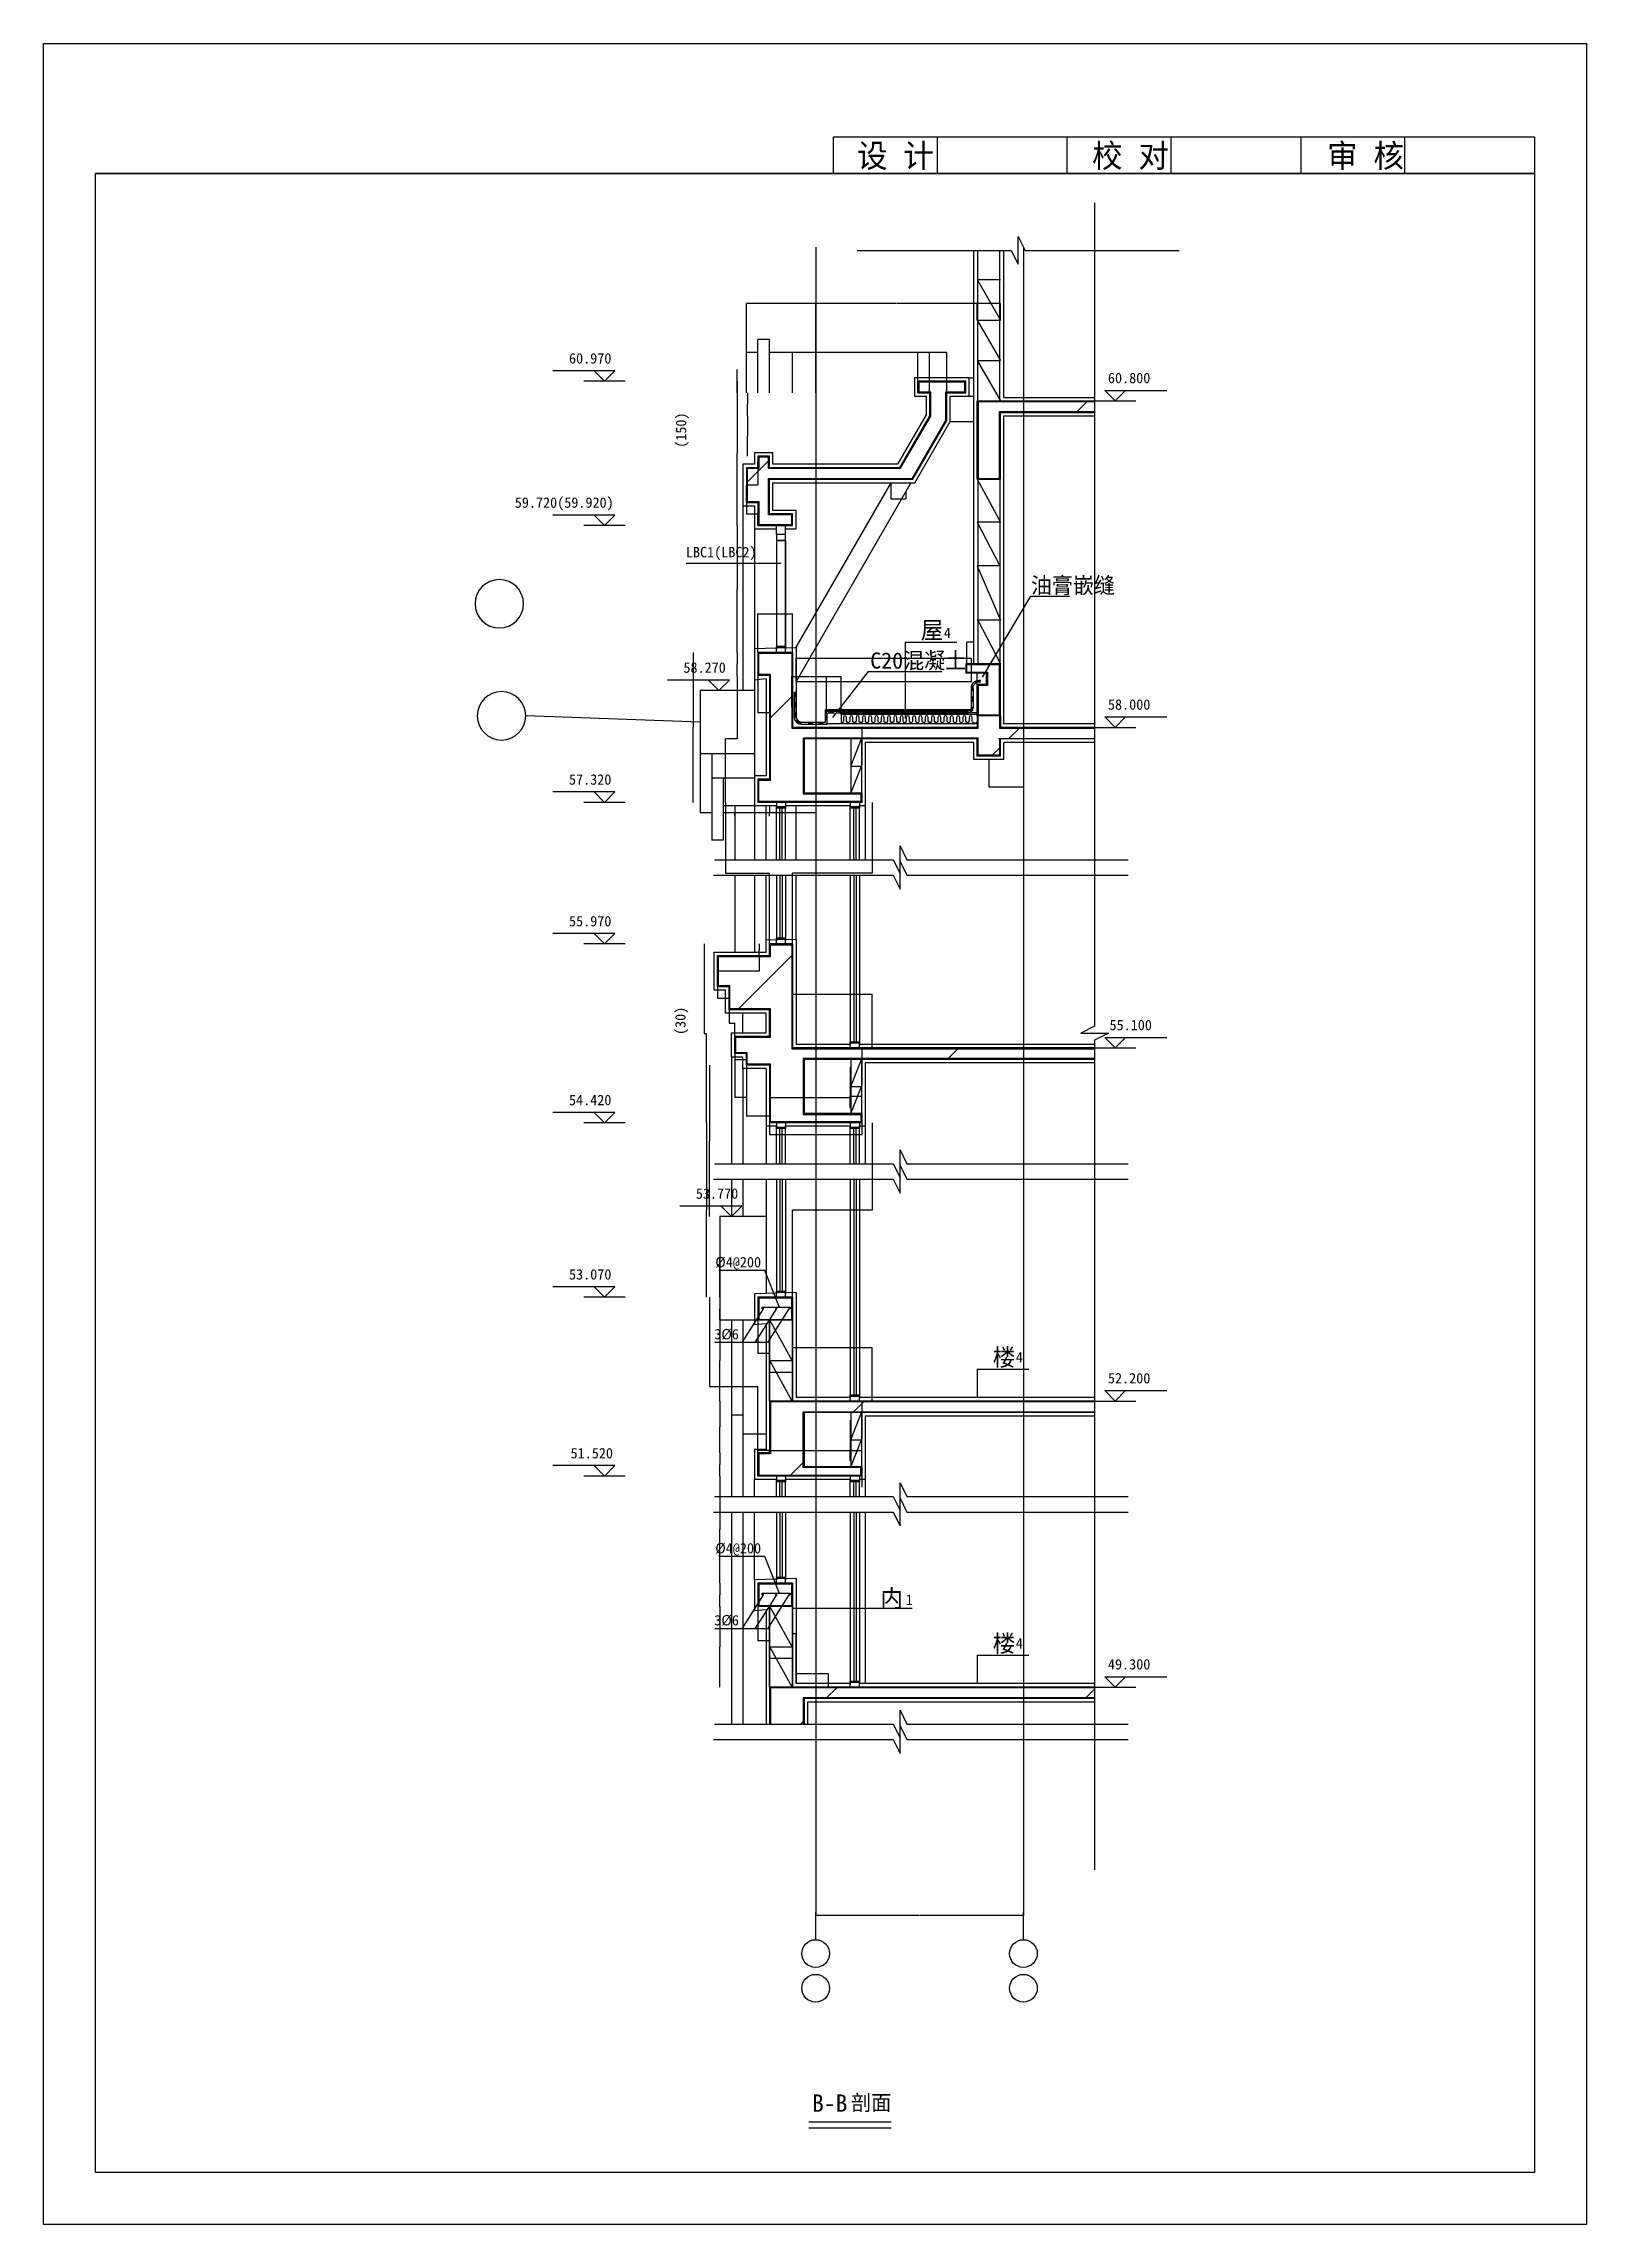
# Model space of a CAD drawing. Header units: metres. Extents: x -1000 to 40857, y 0 to 23917.
# Drawn here: x 27492 to 40857, y 5017 to 23917 of the extents above; entities that cross this region are included whole.
import ezdxf

# ---------------------------------------------------------------- set-up
doc = ezdxf.new("R2010")
doc.units = ezdxf.units.M
for name, color, linetype in [('AXIS', 3, 'Continuous'), ('HA', 43, 'Continuous'), ('PL', 4, 'Continuous'), ('PUB_DIM', 3, 'Continuous'), ('PUB_HATCH', 7, 'Continuous'), ('PUB_TEXT', 142, 'Continuous'), ('PUB_WALL', 255, 'Continuous'), ('S_SURFACE', 43, 'Continuous'), ('STAIR', 2, 'Continuous'), ('SURFACE', 43, 'Continuous'), ('WALL', 7, 'Continuous')]:
    doc.layers.add(name, color=color, linetype=linetype)
doc.dimstyles.get("Standard").update_dxf_attribs({"dimtxt": 2.5, "dimasz": 2.5, "dimexe": 1.25, "dimexo": 0.625, "dimtad": 1, "dimcen": 2.5, "dimazin": 3, "dimtfac": 1, "dimtmove": 0, "dimatfit": 3})
pattern_1 = [(45, (0, 0), (-1122.53, 1122.53), [])]

# ---------------------------------------------------------------- blocks, each defined once
blk = doc.blocks.new('_INDEX1')
blk.add_lwpolyline([(-0.5, 0, 1), (0.5, 0, 1)], format="xyb", close=True)
blk = doc.blocks.new('_AXISO')
blk.add_circle((0, 0), 0.5)
blk = doc.blocks.new('*D162')
for p, q in [((35678.59, 21664.04), (35579.84, 21664.04)), ((35580.09, 21521.4), (35580.09, 21664.04)), ((35780.34, 21664.04), (35681.59, 21664.04)), ((35780.09, 21521.4), (35780.09, 21664.04))]:
    blk.add_line(p, q)
at = {"layer": 'Defpoints'}
for p in [(35780.09, 21664.04), (35580.09, 21521.4), (35780.09, 21521.4)]:
    blk.add_point(p, dxfattribs=at)
at = {"insert": (35680.09, 21664.04), "char_height": 1, "attachment_point": 5}
blk.add_mtext('200', dxfattribs=at)
blk = doc.blocks.new('*D163')
for p, q in [((34878.09, 21664.04), (34179.84, 21664.04)), ((34180.09, 21574.04), (34180.09, 21664.04)), ((35580.34, 21664.04), (34882.09, 21664.04)), ((35580.09, 21521.4), (35580.09, 21664.04))]:
    blk.add_line(p, q)
at = {"layer": 'Defpoints'}
for p in [(34180.09, 21574.04), (35580.09, 21664.04), (35580.09, 21521.4)]:
    blk.add_point(p, dxfattribs=at)
at = {"insert": (34880.09, 21664.04), "char_height": 1, "attachment_point": 5}
blk.add_mtext('1400', dxfattribs=at)
blk = doc.blocks.new('*D164')
for p, q in [((35239.59, 21239.67), (35165.84, 21239.67)), ((35166.09, 20891.4), (35166.09, 21239.67)), ((35316.34, 21239.67), (35242.59, 21239.67)), ((35316.09, 20891.4), (35316.09, 21239.67))]:
    blk.add_line(p, q)
at = {"layer": 'Defpoints'}
for p in [(35316.09, 21239.67), (35166.09, 20891.4), (35316.09, 20891.4)]:
    blk.add_point(p, dxfattribs=at)
at = {"insert": (35241.09, 21239.67), "char_height": 1, "attachment_point": 5}
blk.add_mtext('150', dxfattribs=at)
blk = doc.blocks.new('*D165')
for p, q in [((35114.59, 21239.67), (35065.84, 21239.67)), ((35066.09, 20891.4), (35066.09, 21239.67)), ((35166.34, 21239.67), (35117.59, 21239.67)), ((35166.09, 20891.4), (35166.09, 21239.67))]:
    blk.add_line(p, q)
at = {"layer": 'Defpoints'}
for p in [(35166.09, 21239.67), (35066.09, 20891.4), (35166.09, 20891.4)]:
    blk.add_point(p, dxfattribs=at)
at = {"insert": (35116.09, 21239.67), "char_height": 1, "attachment_point": 5}
blk.add_mtext('100', dxfattribs=at)
blk = doc.blocks.new('*D166')
for p, q in [((34621.59, 21239.67), (34179.84, 21239.67)), ((34180.09, 20891.4), (34180.09, 21239.67)), ((35066.34, 21239.67), (34624.59, 21239.67)), ((35066.09, 20891.4), (35066.09, 21239.67))]:
    blk.add_line(p, q)
at = {"layer": 'Defpoints'}
for p in [(35066.09, 21239.67), (34180.09, 20891.4), (35066.09, 20891.4)]:
    blk.add_point(p, dxfattribs=at)
at = {"insert": (34623.09, 21239.67), "char_height": 1, "attachment_point": 5}
blk.add_mtext('886', dxfattribs=at)
blk = doc.blocks.new('*D167')
for p, q in [((34078.59, 21239.67), (33979.84, 21239.67)), ((33980.09, 20891.4), (33980.09, 21239.67)), ((34180.34, 21239.67), (34081.59, 21239.67)), ((34180.09, 20891.4), (34180.09, 21239.67))]:
    blk.add_line(p, q)
at = {"layer": 'Defpoints'}
for p in [(34180.09, 21239.67), (33980.09, 20891.4), (34180.09, 20891.4)]:
    blk.add_point(p, dxfattribs=at)
at = {"insert": (34080.09, 21239.67), "char_height": 1, "attachment_point": 5}
blk.add_mtext('200', dxfattribs=at)
blk = doc.blocks.new('*D168')
for p, q in [((33878.59, 21239.67), (33779.84, 21239.67)), ((33780.09, 20891.4), (33780.09, 21239.67)), ((33980.34, 21239.67), (33881.59, 21239.67)), ((33980.09, 20891.4), (33980.09, 21239.67))]:
    blk.add_line(p, q)
at = {"layer": 'Defpoints'}
for p in [(33980.09, 21239.67), (33780.09, 20891.4), (33980.09, 20891.4)]:
    blk.add_point(p, dxfattribs=at)
at = {"insert": (33880.09, 21239.67), "char_height": 1, "attachment_point": 5}
blk.add_mtext('200', dxfattribs=at)
blk = doc.blocks.new('*D169')
for p, q in [((33728.59, 21353.91), (33679.84, 21353.91)), ((33680.09, 20891.4), (33680.09, 21353.91)), ((33780.34, 21353.91), (33731.59, 21353.91)), ((33780.09, 20891.4), (33780.09, 21353.91))]:
    blk.add_line(p, q)
at = {"layer": 'Defpoints'}
for p in [(33780.09, 21353.91), (33680.09, 20891.4), (33780.09, 20891.4)]:
    blk.add_point(p, dxfattribs=at)
at = {"insert": (33730.09, 21353.91), "char_height": 1, "attachment_point": 5}
blk.add_mtext('100', dxfattribs=at)
blk = doc.blocks.new('*D170')
for p, q in [((33628.59, 21239.67), (33579.84, 21239.67)), ((33580.09, 20891.4), (33580.09, 21239.67)), ((33680.34, 21239.67), (33631.59, 21239.67)), ((33680.09, 20891.4), (33680.09, 21239.67))]:
    blk.add_line(p, q)
at = {"layer": 'Defpoints'}
for p in [(33680.09, 21239.67), (33580.09, 20891.4), (33680.09, 20891.4)]:
    blk.add_point(p, dxfattribs=at)
at = {"insert": (33630.09, 21239.67), "char_height": 1, "attachment_point": 5}
blk.add_mtext('100', dxfattribs=at)
blk = doc.blocks.new('*D171')
for p, q in [((33878.59, 21664.04), (33579.84, 21664.04)), ((33580.09, 21194.67), (33580.09, 21664.04)), ((34180.34, 21664.04), (33881.59, 21664.04)), ((34180.09, 21224.67), (34180.09, 21664.04))]:
    blk.add_line(p, q)
at = {"layer": 'Defpoints'}
for p in [(34180.09, 21664.04), (33580.09, 21194.67), (34180.09, 21224.67)]:
    blk.add_point(p, dxfattribs=at)
at = {"insert": (33880.09, 21664.04), "char_height": 1, "attachment_point": 5}
blk.add_mtext('600', dxfattribs=at)
blk = doc.blocks.new('*D172')
for p, q in [((34831.23, 20111.4), (34831.23, 19971.52)), ((34961.13, 20036.4), (34961.13, 19971.52)), ((34831.48, 19971.52), (34893.68, 19971.52)), ((34898.68, 19971.52), (34960.88, 19971.52))]:
    blk.add_line(p, q)
at = {"layer": 'Defpoints'}
for p in [(34831.23, 20111.4), (34961.13, 20036.4), (34831.23, 19971.52)]:
    blk.add_point(p, dxfattribs=at)
at = {"insert": (34896.18, 19971.52), "char_height": 1, "attachment_point": 5}
blk.add_mtext('129,9', dxfattribs=at)
blk = doc.blocks.new('*D173')
for p, q in [((34010.09, 18389.14), (34010.09, 18591.78)), ((34010.34, 18591.78), (34766.735, 18591.78)), ((34773.735, 18591.78), (35530.13, 18591.78)), ((35530.38, 18389.14), (35530.38, 18591.78))]:
    blk.add_line(p, q)
at = {"layer": 'Defpoints'}
for p in [(34010.09, 18591.78), (34010.09, 18389.14), (35530.38, 18389.14)]:
    blk.add_point(p, dxfattribs=at)
at = {"insert": (34770.235, 18591.78), "char_height": 1, "attachment_point": 5}
blk.add_mtext('1520,29', dxfattribs=at)
blk = doc.blocks.new('*D174')
for p, q in [((33679.84, 20291.4), (33679.59, 20291.4)), ((33680.09, 20341.4), (33680.09, 20291.4)), ((33680.09, 20241.4), (33680.09, 20291.4)), ((33680.09, 20291.4), (33680.09, 20291.4)), ((33680.34, 20291.4), (33680.59, 20291.4))]:
    blk.add_line(p, q)
at = {"layer": 'Defpoints'}
for p in [(33680.09, 20341.4), (33680.09, 20291.4), (33680.09, 20241.4)]:
    blk.add_point(p, dxfattribs=at)
at = {"insert": (33680.09, 20292.525), "char_height": 1, "attachment_point": 5}
blk.add_mtext('0', dxfattribs=at)
blk = doc.blocks.new('*D175')
for p, q in [((33680.09, 20241.4), (33680.09, 20091.4)), ((33628.59, 20091.4), (33579.84, 20091.4)), ((33580.09, 19941.4), (33580.09, 20091.4)), ((33680.34, 20091.4), (33631.59, 20091.4))]:
    blk.add_line(p, q)
at = {"layer": 'Defpoints'}
for p in [(33680.09, 20241.4), (33680.09, 20091.4), (33580.09, 19941.4)]:
    blk.add_point(p, dxfattribs=at)
at = {"insert": (33630.09, 20091.4), "char_height": 1, "attachment_point": 5}
blk.add_mtext('100', dxfattribs=at)
blk = doc.blocks.new('*D176')
for p, q in [((33580.09, 19941.4), (33580.09, 19841.4)), ((33580.34, 19841.4), (33628.59, 19841.4)), ((33631.59, 19841.4), (33679.84, 19841.4)), ((33680.09, 19741.4), (33680.09, 19841.4))]:
    blk.add_line(p, q)
at = {"layer": 'Defpoints'}
for p in [(33580.09, 19941.4), (33580.09, 19841.4), (33680.09, 19741.4)]:
    blk.add_point(p, dxfattribs=at)
at = {"insert": (33630.09, 19841.4), "char_height": 1, "attachment_point": 5}
blk.add_mtext('100', dxfattribs=at)
blk = doc.blocks.new('*D177')
for p, q in [((33590.09, 20691.4), (33590.09, 20516.4)), ((33589.84, 20516.4), (33589.59, 20516.4)), ((33590.09, 20341.4), (33590.09, 20516.4)), ((33590.09, 20516.4), (33590.09, 20516.4)), ((33590.34, 20516.4), (33590.59, 20516.4))]:
    blk.add_line(p, q)
at = {"layer": 'Defpoints'}
for p in [(33590.09, 20691.4), (33590.09, 20516.4), (33590.09, 20341.4)]:
    blk.add_point(p, dxfattribs=at)
at = {"insert": (33590.09, 20517.525), "char_height": 1, "attachment_point": 5}
blk.add_mtext('0', dxfattribs=at)
blk = doc.blocks.new('*D178')
for p, q in [((33589.84, 20791.4), (33589.59, 20791.4)), ((33590.09, 20891.4), (33590.09, 20791.4)), ((33590.09, 20691.4), (33590.09, 20791.4)), ((33590.09, 20791.4), (33590.09, 20791.4)), ((33590.34, 20791.4), (33590.59, 20791.4))]:
    blk.add_line(p, q)
at = {"layer": 'Defpoints'}
for p in [(33590.09, 20891.4), (33590.09, 20791.4), (33590.09, 20691.4)]:
    blk.add_point(p, dxfattribs=at)
at = {"insert": (33590.09, 20792.525), "char_height": 1, "attachment_point": 5}
blk.add_mtext('0', dxfattribs=at)
blk = doc.blocks.new('*D179')
for p, q in [((33499.84, 21092.47), (33499.59, 21092.47)), ((33500.09, 20891.4), (33500.09, 21092.47)), ((33500.09, 20991.4), (33500.09, 21092.47)), ((33500.09, 21092.47), (33500.09, 21092.47)), ((33500.34, 21092.47), (33500.59, 21092.47))]:
    blk.add_line(p, q)
at = {"layer": 'Defpoints'}
for p in [(33500.09, 21092.47), (33500.09, 20991.4), (33500.09, 20891.4)]:
    blk.add_point(p, dxfattribs=at)
at = {"insert": (33500.09, 21093.595), "char_height": 1, "attachment_point": 5}
blk.add_mtext('0', dxfattribs=at)
blk = doc.blocks.new('*D180')
for p, q in [((33500.09, 20991.4), (33500.09, 20366.4)), ((33499.84, 20366.4), (33499.59, 20366.4)), ((33500.09, 19741.4), (33500.09, 20366.4)), ((33500.09, 20366.4), (33500.09, 20366.4)), ((33500.34, 20366.4), (33500.59, 20366.4))]:
    blk.add_line(p, q)
at = {"layer": 'Defpoints'}
for p in [(33500.09, 20991.4), (33500.09, 20366.4), (33500.09, 19741.4)]:
    blk.add_point(p, dxfattribs=at)
at = {"insert": (33500.09, 20367.525), "char_height": 1, "attachment_point": 5}
blk.add_mtext('0(1050)', dxfattribs=at)
blk = doc.blocks.new('*D181')
for p, q in [((33680.09, 18641.4), (33680.09, 18975.74)), ((33680.34, 18975.74), (33828.59, 18975.74)), ((33831.59, 18975.74), (33979.84, 18975.74)), ((33980.09, 18641.4), (33980.09, 18975.74))]:
    blk.add_line(p, q)
at = {"layer": 'Defpoints'}
for p in [(33680.09, 18975.74), (33680.09, 18641.4), (33980.09, 18641.4)]:
    blk.add_point(p, dxfattribs=at)
at = {"insert": (33830.09, 18975.74), "char_height": 1, "attachment_point": 5}
blk.add_mtext('300', dxfattribs=at)
blk = doc.blocks.new('*D182')
for p, q in [((33680.09, 18441.4), (33680.09, 18120.28)), ((33780.09, 18441.4), (33780.09, 18120.28)), ((33680.34, 18120.28), (33728.59, 18120.28)), ((33731.59, 18120.28), (33779.84, 18120.28))]:
    blk.add_line(p, q)
at = {"layer": 'Defpoints'}
for p in [(33680.09, 18441.4), (33780.09, 18441.4), (33680.09, 18120.28)]:
    blk.add_point(p, dxfattribs=at)
at = {"insert": (33730.09, 18120.28), "char_height": 1, "attachment_point": 5}
blk.add_mtext('100', dxfattribs=at)
blk = doc.blocks.new('*D183')
for p, q in [((34580.09, 17991.4), (34580.09, 17666.4)), ((34579.84, 17666.4), (34579.59, 17666.4)), ((34580.09, 17341.4), (34580.09, 17666.4)), ((34580.09, 17666.4), (34580.09, 17666.4)), ((34580.34, 17666.4), (34580.59, 17666.4))]:
    blk.add_line(p, q)
at = {"layer": 'Defpoints'}
for p in [(34580.09, 17991.4), (34580.09, 17666.4), (34580.09, 17341.4)]:
    blk.add_point(p, dxfattribs=at)
at = {"insert": (34580.09, 17667.525), "char_height": 1, "attachment_point": 5}
blk.add_mtext('0', dxfattribs=at)
blk = doc.blocks.new('*D184')
for p, q in [((33500.09, 19741.4), (33500.09, 19191.4)), ((33499.84, 19191.4), (33499.59, 19191.4)), ((33500.09, 18641.4), (33500.09, 19191.4)), ((33500.09, 19191.4), (33500.09, 19191.4)), ((33500.34, 19191.4), (33500.59, 19191.4))]:
    blk.add_line(p, q)
at = {"layer": 'Defpoints'}
for p in [(33500.09, 19741.4), (33500.09, 19191.4), (33500.09, 18641.4)]:
    blk.add_point(p, dxfattribs=at)
at = {"insert": (33500.09, 19192.525), "char_height": 1, "attachment_point": 5}
blk.add_mtext('1100(1300)', dxfattribs=at)
blk = doc.blocks.new('*D185')
for p, q in [((33499.84, 18541.4), (33499.59, 18541.4)), ((33500.09, 18641.4), (33500.09, 18541.4)), ((33500.09, 18441.4), (33500.09, 18541.4)), ((33500.09, 18541.4), (33500.09, 18541.4)), ((33500.34, 18541.4), (33500.59, 18541.4))]:
    blk.add_line(p, q)
at = {"layer": 'Defpoints'}
for p in [(33500.09, 18641.4), (33500.09, 18541.4), (33500.09, 18441.4)]:
    blk.add_point(p, dxfattribs=at)
at = {"insert": (33500.09, 18542.525), "char_height": 1, "attachment_point": 5}
blk.add_mtext('0', dxfattribs=at)
blk = doc.blocks.new('*D186')
for p, q in [((33500.09, 18441.4), (33500.09, 17891.4)), ((33448.59, 17891.4), (33399.84, 17891.4)), ((33400.09, 17341.4), (33400.09, 17891.4)), ((33500.34, 17891.4), (33451.59, 17891.4))]:
    blk.add_line(p, q)
at = {"layer": 'Defpoints'}
for p in [(33500.09, 18441.4), (33500.09, 17891.4), (33400.09, 17341.4)]:
    blk.add_point(p, dxfattribs=at)
at = {"insert": (33450.09, 17891.4), "char_height": 1, "attachment_point": 5}
blk.add_mtext('100', dxfattribs=at)
blk = doc.blocks.new('*D187')
for p, q in [((33400.09, 17341.4), (33400.09, 16727.59)), ((33400.34, 16727.59), (33588.09, 16727.59)), ((33592.09, 16727.59), (33779.84, 16727.59)), ((33780.09, 16113.79), (33780.09, 16727.59))]:
    blk.add_line(p, q)
at = {"layer": 'Defpoints'}
for p in [(33400.09, 17341.4), (33400.09, 16727.59), (33780.09, 16113.79)]:
    blk.add_point(p, dxfattribs=at)
at = {"insert": (33590.09, 16727.59), "char_height": 1, "attachment_point": 5}
blk.add_mtext('1350', dxfattribs=at)
blk = doc.blocks.new('*D188')
for p, q in [((33690.09, 16113.79), (33690.09, 16063.79)), ((33689.84, 16063.79), (33689.59, 16063.79)), ((33690.09, 16013.79), (33690.09, 16063.79)), ((33690.09, 16063.79), (33690.09, 16063.79)), ((33690.34, 16063.79), (33690.59, 16063.79))]:
    blk.add_line(p, q)
at = {"layer": 'Defpoints'}
for p in [(33690.09, 16113.79), (33690.09, 16063.79), (33690.09, 16013.79)]:
    blk.add_point(p, dxfattribs=at)
at = {"insert": (33690.09, 16064.915), "char_height": 1, "attachment_point": 5}
blk.add_mtext('0', dxfattribs=at)
blk = doc.blocks.new('*D189')
for p, q in [((33508.59, 15878.79), (33329.84, 15878.79)), ((33330.09, 15743.79), (33330.09, 15878.79)), ((33690.34, 15878.79), (33511.59, 15878.79)), ((33690.09, 16013.79), (33690.09, 15878.79))]:
    blk.add_line(p, q)
at = {"layer": 'Defpoints'}
for p in [(33690.09, 16013.79), (33690.09, 15878.79), (33330.09, 15743.79)]:
    blk.add_point(p, dxfattribs=at)
at = {"insert": (33510.09, 15878.79), "char_height": 1, "attachment_point": 5}
blk.add_mtext('360', dxfattribs=at)
blk = doc.blocks.new('*D190')
for p, q in [((33330.09, 15743.79), (33330.09, 15643.79)), ((33330.34, 15643.79), (33378.59, 15643.79)), ((33381.59, 15643.79), (33429.84, 15643.79)), ((33430.09, 15543.79), (33430.09, 15643.79))]:
    blk.add_line(p, q)
at = {"layer": 'Defpoints'}
for p in [(33330.09, 15743.79), (33330.09, 15643.79), (33430.09, 15543.79)]:
    blk.add_point(p, dxfattribs=at)
at = {"insert": (33380.09, 15643.79), "char_height": 1, "attachment_point": 5}
blk.add_mtext('100', dxfattribs=at)
blk = doc.blocks.new('*D191')
for p, q in [((33430.09, 15543.79), (33430.09, 15428.79)), ((33430.34, 15428.79), (33454.09, 15428.79)), ((33456.09, 15428.79), (33479.84, 15428.79)), ((33480.09, 15313.79), (33480.09, 15428.79))]:
    blk.add_line(p, q)
at = {"layer": 'Defpoints'}
for p in [(33430.09, 15543.79), (33430.09, 15428.79), (33480.09, 15313.79)]:
    blk.add_point(p, dxfattribs=at)
at = {"insert": (33455.09, 15428.79), "char_height": 1, "attachment_point": 5}
blk.add_mtext('50', dxfattribs=at)
blk = doc.blocks.new('*D192')
for p, q in [((33480.09, 15313.79), (33480.09, 15238.79)), ((33479.84, 15238.79), (33479.59, 15238.79)), ((33480.09, 15163.79), (33480.09, 15238.79)), ((33480.09, 15238.79), (33480.09, 15238.79)), ((33480.34, 15238.79), (33480.59, 15238.79))]:
    blk.add_line(p, q)
at = {"layer": 'Defpoints'}
for p in [(33480.09, 15313.79), (33480.09, 15238.79), (33480.09, 15163.79)]:
    blk.add_point(p, dxfattribs=at)
at = {"insert": (33480.09, 15239.915), "char_height": 1, "attachment_point": 5}
blk.add_mtext('0', dxfattribs=at)
blk = doc.blocks.new('*D193')
for p, q in [((33480.09, 15163.79), (33480.09, 15113.79)), ((33480.34, 15113.79), (33528.59, 15113.79)), ((33531.59, 15113.79), (33579.84, 15113.79)), ((33580.09, 15063.79), (33580.09, 15113.79))]:
    blk.add_line(p, q)
at = {"layer": 'Defpoints'}
for p in [(33480.09, 15163.79), (33480.09, 15113.79), (33580.09, 15063.79)]:
    blk.add_point(p, dxfattribs=at)
at = {"insert": (33530.09, 15113.79), "char_height": 1, "attachment_point": 5}
blk.add_mtext('100', dxfattribs=at)
blk = doc.blocks.new('*D194')
for p, q in [((34580.09, 15213.79), (34580.09, 14886.43)), ((34579.84, 14886.43), (34579.59, 14886.43)), ((34580.09, 14563.79), (34580.09, 14886.43)), ((34580.09, 14886.43), (34580.09, 14886.43)), ((34580.34, 14886.43), (34580.59, 14886.43))]:
    blk.add_line(p, q)
at = {"layer": 'Defpoints'}
for p in [(34580.09, 15213.79), (34580.09, 14886.43), (34580.09, 14563.79)]:
    blk.add_point(p, dxfattribs=at)
at = {"insert": (34580.09, 14887.555), "char_height": 1, "attachment_point": 5}
blk.add_mtext('0', dxfattribs=at)
blk = doc.blocks.new('*D195')
for p, q in [((33580.09, 15063.79), (33580.09, 14621.39)), ((33780.09, 15063.79), (33780.09, 14621.39)), ((33678.59, 14621.39), (33579.84, 14621.39)), ((33780.34, 14621.39), (33681.59, 14621.39))]:
    blk.add_line(p, q)
at = {"layer": 'Defpoints'}
for p in [(33580.09, 15063.79), (33780.09, 15063.79), (33780.09, 14621.39)]:
    blk.add_point(p, dxfattribs=at)
at = {"insert": (33680.09, 14621.39), "char_height": 1, "attachment_point": 5}
blk.add_mtext('200', dxfattribs=at)
blk = doc.blocks.new('*D196')
for p, q in [((33480.09, 15163.79), (33480.09, 14784.79)), ((33580.09, 15063.79), (33580.09, 14784.79)), ((33528.59, 14784.79), (33479.84, 14784.79)), ((33580.34, 14784.79), (33531.59, 14784.79))]:
    blk.add_line(p, q)
at = {"layer": 'Defpoints'}
for p in [(33480.09, 15163.79), (33580.09, 15063.79), (33580.09, 14784.79)]:
    blk.add_point(p, dxfattribs=at)
at = {"insert": (33530.09, 14784.79), "char_height": 1, "attachment_point": 5}
blk.add_mtext('100', dxfattribs=at)
blk = doc.blocks.new('*D197')
for p, q in [((33780.09, 15063.79), (33780.09, 14784.79)), ((34080.09, 15063.79), (34080.09, 14784.79)), ((33780.34, 14784.79), (33928.59, 14784.79)), ((33931.59, 14784.79), (34079.84, 14784.79))]:
    blk.add_line(p, q)
at = {"layer": 'Defpoints'}
for p in [(33780.09, 15063.79), (34080.09, 15063.79), (33780.09, 14784.79)]:
    blk.add_point(p, dxfattribs=at)
at = {"insert": (33930.09, 14784.79), "char_height": 1, "attachment_point": 5}
blk.add_mtext('300', dxfattribs=at)
blk = doc.blocks.new('*D198')
for p, q in [((34080.09, 15049.24), (34080.09, 14784.79)), ((34480.09, 15049.24), (34480.09, 14784.79)), ((34080.34, 14784.79), (34278.59, 14784.79)), ((34281.59, 14784.79), (34479.84, 14784.79))]:
    blk.add_line(p, q)
at = {"layer": 'Defpoints'}
for p in [(34080.09, 15049.24), (34480.09, 15049.24), (34080.09, 14784.79)]:
    blk.add_point(p, dxfattribs=at)
at = {"insert": (34280.09, 14784.79), "char_height": 1, "attachment_point": 5}
blk.add_mtext('400', dxfattribs=at)
blk = doc.blocks.new('*D199')
for p, q in [((34480.09, 14694.79), (34480.09, 14794.01)), ((34480.34, 14794.01), (34528.59, 14794.01)), ((34531.59, 14794.01), (34579.84, 14794.01)), ((34580.09, 14694.79), (34580.09, 14794.01))]:
    blk.add_line(p, q)
at = {"layer": 'Defpoints'}
for p in [(34480.09, 14794.01), (34480.09, 14694.79), (34580.09, 14694.79)]:
    blk.add_point(p, dxfattribs=at)
at = {"insert": (34530.09, 14794.01), "char_height": 1, "attachment_point": 5}
blk.add_mtext('100', dxfattribs=at)
blk = doc.blocks.new('*D200')
for p, q in [((33780.09, 14563.79), (33780.09, 14462.31)), ((34180.09, 14563.79), (34180.09, 14462.31)), ((33780.34, 14462.31), (33978.59, 14462.31)), ((33981.59, 14462.31), (34179.84, 14462.31))]:
    blk.add_line(p, q)
at = {"layer": 'Defpoints'}
for p in [(33780.09, 14563.79), (34180.09, 14563.79), (33780.09, 14462.31)]:
    blk.add_point(p, dxfattribs=at)
at = {"insert": (33980.09, 14462.31), "char_height": 1, "attachment_point": 5}
blk.add_mtext('400', dxfattribs=at)
blk = doc.blocks.new('*D201')
for p, q in [((34180.09, 14563.79), (34180.09, 14462.31)), ((34580.09, 14563.79), (34580.09, 14462.31)), ((34180.34, 14462.31), (34378.59, 14462.31)), ((34381.59, 14462.31), (34579.84, 14462.31))]:
    blk.add_line(p, q)
at = {"layer": 'Defpoints'}
for p in [(34180.09, 14563.79), (34580.09, 14563.79), (34180.09, 14462.31)]:
    blk.add_point(p, dxfattribs=at)
at = {"insert": (34380.09, 14462.31), "char_height": 1, "attachment_point": 5}
blk.add_mtext('400', dxfattribs=at)
blk = doc.blocks.new('*D202')
for p, q in [((33350.09, 13052.85), (33350.09, 12952.85)), ((33349.84, 12952.85), (33349.59, 12952.85)), ((33350.09, 12852.85), (33350.09, 12952.85)), ((33350.09, 12952.85), (33350.09, 12952.85)), ((33350.34, 12952.85), (33350.59, 12952.85))]:
    blk.add_line(p, q)
at = {"layer": 'Defpoints'}
for p in [(33350.09, 13052.85), (33350.09, 12952.85), (33350.09, 12852.85)]:
    blk.add_point(p, dxfattribs=at)
at = {"insert": (33350.09, 12953.975), "char_height": 1, "attachment_point": 5}
blk.add_mtext('0', dxfattribs=at)
blk = doc.blocks.new('*D203')
for p, q in [((33350.09, 13752.85), (33350.09, 13402.85)), ((33349.84, 13402.85), (33349.59, 13402.85)), ((33350.09, 13052.85), (33350.09, 13402.85)), ((33350.09, 13402.85), (33350.09, 13402.85)), ((33350.34, 13402.85), (33350.59, 13402.85))]:
    blk.add_line(p, q)
at = {"layer": 'Defpoints'}
for p in [(33350.09, 13752.85), (33350.09, 13402.85), (33350.09, 13052.85)]:
    blk.add_point(p, dxfattribs=at)
at = {"insert": (33350.09, 13403.975), "char_height": 1, "attachment_point": 5}
blk.add_mtext('0', dxfattribs=at)
blk = doc.blocks.new('*D204')
for p, q in [((33260.09, 15063.79), (33260.09, 14408.32)), ((33259.84, 14408.32), (33259.59, 14408.32)), ((33260.09, 13752.85), (33260.09, 14408.32)), ((33260.09, 14408.32), (33260.09, 14408.32)), ((33260.34, 14408.32), (33260.59, 14408.32))]:
    blk.add_line(p, q)
at = {"layer": 'Defpoints'}
for p in [(33260.09, 15063.79), (33260.09, 14408.32), (33260.09, 13752.85)]:
    blk.add_point(p, dxfattribs=at)
at = {"insert": (33260.09, 14409.445), "char_height": 1, "attachment_point": 5}
blk.add_mtext('1150(1350)', dxfattribs=at)
blk = doc.blocks.new('*D205')
for p, q in [((33214.71, 16113.79), (33214.71, 15338.79)), ((33214.96, 15338.79), (33222.06, 15338.79)), ((33226.06, 15338.79), (33233.16, 15338.79)), ((33233.41, 14563.79), (33233.41, 15338.79))]:
    blk.add_line(p, q)
at = {"layer": 'Defpoints'}
for p in [(33214.71, 16113.79), (33214.71, 15338.79), (33233.41, 14563.79)]:
    blk.add_point(p, dxfattribs=at)
at = {"insert": (33224.06, 15338.79), "char_height": 1, "attachment_point": 5}
blk.add_mtext('18,7', dxfattribs=at)
blk = doc.blocks.new('*D206')
for p, q in [((33233.41, 14563.79), (33233.41, 13808.32)), ((33233.16, 13808.32), (33232.91, 13808.32)), ((33233.41, 13052.85), (33233.41, 13808.32)), ((33233.41, 13808.32), (33233.41, 13808.32)), ((33233.66, 13808.32), (33233.91, 13808.32))]:
    blk.add_line(p, q)
at = {"layer": 'Defpoints'}
for p in [(33233.41, 14563.79), (33233.41, 13808.32), (33233.41, 13052.85)]:
    blk.add_point(p, dxfattribs=at)
at = {"insert": (33233.41, 13809.445), "char_height": 1, "attachment_point": 5}
blk.add_mtext('1350', dxfattribs=at)
blk = doc.blocks.new('*D207')
for p, q in [((33260.09, 13052.85), (33260.09, 12277.85)), ((33260.34, 12277.85), (33468.59, 12277.85)), ((33471.59, 12277.85), (33679.84, 12277.85)), ((33680.09, 11502.85), (33680.09, 12277.85))]:
    blk.add_line(p, q)
at = {"layer": 'Defpoints'}
for p in [(33260.09, 13052.85), (33260.09, 12277.85), (33680.09, 11502.85)]:
    blk.add_point(p, dxfattribs=at)
at = {"insert": (33470.09, 12277.85), "char_height": 1, "attachment_point": 5}
blk.add_mtext('420', dxfattribs=at)
blk = doc.blocks.new('*D208')
for p, q in [((33350.09, 12852.85), (33350.09, 12502.85)), ((33349.84, 12502.85), (33349.59, 12502.85)), ((33350.09, 12152.85), (33350.09, 12502.85)), ((33350.09, 12502.85), (33350.09, 12502.85)), ((33350.34, 12502.85), (33350.59, 12502.85))]:
    blk.add_line(p, q)
at = {"layer": 'Defpoints'}
for p in [(33350.09, 12852.85), (33350.09, 12502.85), (33350.09, 12152.85)]:
    blk.add_point(p, dxfattribs=at)
at = {"insert": (33350.09, 12503.975), "char_height": 1, "attachment_point": 5}
blk.add_mtext('0', dxfattribs=at)
blk = doc.blocks.new('*D209')
for p, q in [((33350.09, 12152.85), (33350.09, 11927.85)), ((33349.84, 11927.85), (33349.59, 11927.85)), ((33350.09, 11702.85), (33350.09, 11927.85)), ((33350.09, 11927.85), (33350.09, 11927.85)), ((33350.34, 11927.85), (33350.59, 11927.85))]:
    blk.add_line(p, q)
at = {"layer": 'Defpoints'}
for p in [(33350.09, 12152.85), (33350.09, 11927.85), (33350.09, 11702.85)]:
    blk.add_point(p, dxfattribs=at)
at = {"insert": (33350.09, 11928.975), "char_height": 1, "attachment_point": 5}
blk.add_mtext('0', dxfattribs=at)
blk = doc.blocks.new('*D210')
for p, q in [((33349.84, 11602.85), (33349.59, 11602.85)), ((33350.09, 11702.85), (33350.09, 11602.85)), ((33350.09, 11502.85), (33350.09, 11602.85)), ((33350.09, 11602.85), (33350.09, 11602.85)), ((33350.34, 11602.85), (33350.59, 11602.85))]:
    blk.add_line(p, q)
at = {"layer": 'Defpoints'}
for p in [(33350.09, 11702.85), (33350.09, 11602.85), (33350.09, 11502.85)]:
    blk.add_point(p, dxfattribs=at)
at = {"insert": (33350.09, 11603.975), "char_height": 1, "attachment_point": 5}
blk.add_mtext('0', dxfattribs=at)
blk = doc.blocks.new('*D211')
for p, q in [((33550.09, 12308.18), (33550.09, 11865.78)), ((33750.09, 12308.18), (33750.09, 11865.78)), ((33648.59, 11865.78), (33549.84, 11865.78)), ((33750.34, 11865.78), (33651.59, 11865.78))]:
    blk.add_line(p, q)
at = {"layer": 'Defpoints'}
for p in [(33550.09, 12308.18), (33750.09, 12308.18), (33750.09, 11865.78)]:
    blk.add_point(p, dxfattribs=at)
at = {"insert": (33650.09, 11865.78), "char_height": 1, "attachment_point": 5}
blk.add_mtext('200', dxfattribs=at)
blk = doc.blocks.new('*D212')
for p, q in [((33450.09, 12408.18), (33450.09, 12029.18)), ((33550.09, 12308.18), (33550.09, 12029.18)), ((33498.59, 12029.18), (33449.84, 12029.18)), ((33550.34, 12029.18), (33501.59, 12029.18))]:
    blk.add_line(p, q)
at = {"layer": 'Defpoints'}
for p in [(33450.09, 12408.18), (33550.09, 12308.18), (33550.09, 12029.18)]:
    blk.add_point(p, dxfattribs=at)
at = {"insert": (33500.09, 12029.18), "char_height": 1, "attachment_point": 5}
blk.add_mtext('100', dxfattribs=at)
blk = doc.blocks.new('*D213')
for p, q in [((33780.09, 12002.85), (33780.09, 11723.85)), ((34080.09, 12002.85), (34080.09, 11723.85)), ((33780.34, 11723.85), (33928.59, 11723.85)), ((33931.59, 11723.85), (34079.84, 11723.85))]:
    blk.add_line(p, q)
at = {"layer": 'Defpoints'}
for p in [(33780.09, 12002.85), (34080.09, 12002.85), (33780.09, 11723.85)]:
    blk.add_point(p, dxfattribs=at)
at = {"insert": (33930.09, 11723.85), "char_height": 1, "attachment_point": 5}
blk.add_mtext('300', dxfattribs=at)
blk = doc.blocks.new('*D214')
for p, q in [((34080.09, 11988.3), (34080.09, 11723.85)), ((34480.09, 11988.3), (34480.09, 11723.85)), ((34080.34, 11723.85), (34278.59, 11723.85)), ((34281.59, 11723.85), (34479.84, 11723.85))]:
    blk.add_line(p, q)
at = {"layer": 'Defpoints'}
for p in [(34080.09, 11988.3), (34480.09, 11988.3), (34080.09, 11723.85)]:
    blk.add_point(p, dxfattribs=at)
at = {"insert": (34280.09, 11723.85), "char_height": 1, "attachment_point": 5}
blk.add_mtext('400', dxfattribs=at)
blk = doc.blocks.new('*D215')
for p, q in [((34480.09, 11633.85), (34480.09, 11724.23)), ((34480.34, 11724.23), (34528.59, 11724.23)), ((34531.59, 11724.23), (34579.84, 11724.23)), ((34580.09, 11633.85), (34580.09, 11724.23))]:
    blk.add_line(p, q)
at = {"layer": 'Defpoints'}
for p in [(34480.09, 11724.23), (34480.09, 11633.85), (34580.09, 11633.85)]:
    blk.add_point(p, dxfattribs=at)
at = {"insert": (34530.09, 11724.23), "char_height": 1, "attachment_point": 5}
blk.add_mtext('100', dxfattribs=at)
blk = doc.blocks.new('*D216')
for p, q in [((33680.09, 12942.85), (33680.09, 12563.85)), ((33780.09, 12842.85), (33780.09, 12563.85)), ((33728.59, 12563.85), (33679.84, 12563.85)), ((33780.34, 12563.85), (33731.59, 12563.85))]:
    blk.add_line(p, q)
at = {"layer": 'Defpoints'}
for p in [(33680.09, 12942.85), (33780.09, 12842.85), (33780.09, 12563.85)]:
    blk.add_point(p, dxfattribs=at)
at = {"insert": (33730.09, 12563.85), "char_height": 1, "attachment_point": 5}
blk.add_mtext('100', dxfattribs=at)
blk = doc.blocks.new('*D217')
for p, q in [((33780.09, 12842.85), (33780.09, 12400.45)), ((33980.09, 12842.85), (33980.09, 12400.45)), ((33878.59, 12400.45), (33779.84, 12400.45)), ((33980.34, 12400.45), (33881.59, 12400.45))]:
    blk.add_line(p, q)
at = {"layer": 'Defpoints'}
for p in [(33780.09, 12842.85), (33980.09, 12842.85), (33980.09, 12400.45)]:
    blk.add_point(p, dxfattribs=at)
at = {"insert": (33880.09, 12400.45), "char_height": 1, "attachment_point": 5}
blk.add_mtext('200', dxfattribs=at)
blk = doc.blocks.new('*D218')
for p, q in [((33680.09, 10463.48), (33680.09, 10074.29)), ((33780.09, 10363.48), (33780.09, 10074.29)), ((33728.59, 10074.29), (33679.84, 10074.29)), ((33780.34, 10074.29), (33731.59, 10074.29))]:
    blk.add_line(p, q)
at = {"layer": 'Defpoints'}
for p in [(33680.09, 10463.48), (33780.09, 10363.48), (33780.09, 10074.29)]:
    blk.add_point(p, dxfattribs=at)
at = {"insert": (33730.09, 10074.29), "char_height": 1, "attachment_point": 5}
blk.add_mtext('100', dxfattribs=at)
blk = doc.blocks.new('*D219')
for p, q in [((33780.09, 10363.48), (33780.09, 9921.08)), ((33980.09, 10363.48), (33980.09, 9921.08)), ((33878.59, 9921.08), (33779.84, 9921.08)), ((33980.34, 9921.08), (33881.59, 9921.08))]:
    blk.add_line(p, q)
at = {"layer": 'Defpoints'}
for p in [(33780.09, 10363.48), (33980.09, 10363.48), (33980.09, 9921.08)]:
    blk.add_point(p, dxfattribs=at)
at = {"insert": (33880.09, 9921.08), "char_height": 1, "attachment_point": 5}
blk.add_mtext('200', dxfattribs=at)
blk = doc.blocks.new('*D220')
for p, q in [((33350.09, 10373.48), (33350.09, 10023.48)), ((33349.84, 10023.48), (33349.59, 10023.48)), ((33350.09, 9673.48), (33350.09, 10023.48)), ((33350.09, 10023.48), (33350.09, 10023.48)), ((33350.34, 10023.48), (33350.59, 10023.48))]:
    blk.add_line(p, q)
at = {"layer": 'Defpoints'}
for p in [(33350.09, 10373.48), (33350.09, 10023.48), (33350.09, 9673.48)]:
    blk.add_point(p, dxfattribs=at)
at = {"insert": (33350.09, 10024.605), "char_height": 1, "attachment_point": 5}
blk.add_mtext('0', dxfattribs=at)
blk = doc.blocks.new('*D221')
for p, q in [((33349.84, 10473.48), (33349.59, 10473.48)), ((33350.09, 10573.48), (33350.09, 10473.48)), ((33350.09, 10373.48), (33350.09, 10473.48)), ((33350.09, 10473.48), (33350.09, 10473.48)), ((33350.34, 10473.48), (33350.59, 10473.48))]:
    blk.add_line(p, q)
at = {"layer": 'Defpoints'}
for p in [(33350.09, 10573.48), (33350.09, 10473.48), (33350.09, 10373.48)]:
    blk.add_point(p, dxfattribs=at)
at = {"insert": (33350.09, 10474.605), "char_height": 1, "attachment_point": 5}
blk.add_mtext('0', dxfattribs=at)
blk = doc.blocks.new('*D222')
for p, q in [((33350.09, 11502.85), (33350.09, 11038.16)), ((33349.84, 11038.16), (33349.59, 11038.16)), ((33350.09, 10573.48), (33350.09, 11038.16)), ((33350.09, 11038.16), (33350.09, 11038.16)), ((33350.34, 11038.16), (33350.59, 11038.16))]:
    blk.add_line(p, q)
at = {"layer": 'Defpoints'}
for p in [(33350.09, 11502.85), (33350.09, 11038.16), (33350.09, 10573.48)]:
    blk.add_point(p, dxfattribs=at)
at = {"insert": (33350.09, 11039.285), "char_height": 1, "attachment_point": 5}
blk.add_mtext('1350', dxfattribs=at)
blk = doc.blocks.new('*D223')
for p, q in [((33980.09, 10573.48), (33980.09, 10138.48)), ((33980.34, 10138.48), (33994.09, 10138.48)), ((33996.09, 10138.48), (34009.84, 10138.48)), ((34010.09, 9703.48), (34010.09, 10138.48))]:
    blk.add_line(p, q)
at = {"layer": 'Defpoints'}
for p in [(33980.09, 10573.48), (33980.09, 10138.48), (34010.09, 9703.48)]:
    blk.add_point(p, dxfattribs=at)
at = {"insert": (33995.09, 10138.48), "char_height": 1, "attachment_point": 5}
blk.add_mtext('30', dxfattribs=at)
blk = doc.blocks.new('*D224')
for p, q in [((34010.09, 9703.48), (34010.09, 9790.44)), ((34010.34, 9790.44), (34146.95, 9790.44)), ((34152.95, 9790.44), (34289.56, 9790.44)), ((34289.81, 9673.48), (34289.81, 9790.44))]:
    blk.add_line(p, q)
at = {"layer": 'Defpoints'}
for p in [(34010.09, 9790.44), (34010.09, 9703.48), (34289.81, 9673.48)]:
    blk.add_point(p, dxfattribs=at)
at = {"insert": (34149.95, 9790.44), "char_height": 1, "attachment_point": 5}
blk.add_mtext('279,72', dxfattribs=at)
blk = doc.blocks.new('*D225')
for p, q in [((33119.71, 18641.4), (33119.71, 17991.4)), ((33119.46, 17991.4), (33119.21, 17991.4)), ((33119.71, 17341.4), (33119.71, 17991.4)), ((33119.71, 17991.4), (33119.71, 17991.4)), ((33119.96, 17991.4), (33120.21, 17991.4))]:
    blk.add_line(p, q)
at = {"layer": 'Defpoints'}
for p in [(33119.71, 18641.4), (33119.71, 17991.4), (33119.71, 17341.4)]:
    blk.add_point(p, dxfattribs=at)
at = {"insert": (33119.71, 17992.525), "char_height": 1, "attachment_point": 5}
blk.add_mtext('0', dxfattribs=at)
blk = doc.blocks.new('*D226')
for p, q in [((33978.59, 17251.64), (33779.84, 17251.64)), ((33780.09, 17311.4), (33780.09, 17251.64)), ((34180.34, 17251.64), (33981.59, 17251.64)), ((34180.09, 17311.4), (34180.09, 17251.64))]:
    blk.add_line(p, q)
at = {"layer": 'Defpoints'}
for p in [(33780.09, 17311.4), (34180.09, 17311.4), (34180.09, 17251.64)]:
    blk.add_point(p, dxfattribs=at)
at = {"insert": (33980.09, 17251.64), "char_height": 1, "attachment_point": 5}
blk.add_mtext('400', dxfattribs=at)
blk = doc.blocks.new('*D227')
for p, q in [((33628.59, 17251.64), (33479.84, 17251.64)), ((33480.09, 17221.4), (33480.09, 17251.64)), ((33780.34, 17251.64), (33631.59, 17251.64)), ((33780.09, 17221.4), (33780.09, 17251.64))]:
    blk.add_line(p, q)
at = {"layer": 'Defpoints'}
for p in [(33480.09, 17221.4), (33780.09, 17251.64), (33780.09, 17221.4)]:
    blk.add_point(p, dxfattribs=at)
at = {"insert": (33630.09, 17251.64), "char_height": 1, "attachment_point": 5}
blk.add_mtext('300', dxfattribs=at)
blk = doc.blocks.new('*D228')
for p, q in [((33428.59, 17251.64), (33379.84, 17251.64)), ((33380.09, 17311.4), (33380.09, 17251.64)), ((33480.34, 17251.64), (33431.59, 17251.64)), ((33480.09, 17221.4), (33480.09, 17251.64))]:
    blk.add_line(p, q)
at = {"layer": 'Defpoints'}
for p in [(33380.09, 17311.4), (33480.09, 17251.64), (33480.09, 17221.4)]:
    blk.add_point(p, dxfattribs=at)
at = {"insert": (33430.09, 17251.64), "char_height": 1, "attachment_point": 5}
blk.add_mtext('100', dxfattribs=at)
blk = doc.blocks.new('*D229')
for p, q in [((33280.09, 17551.4), (33280.09, 17013.83)), ((33380.09, 17311.4), (33380.09, 17013.83)), ((33328.59, 17013.83), (33279.84, 17013.83)), ((33380.34, 17013.83), (33331.59, 17013.83))]:
    blk.add_line(p, q)
at = {"layer": 'Defpoints'}
for p in [(33280.09, 17551.4), (33380.09, 17311.4), (33380.09, 17013.83)]:
    blk.add_point(p, dxfattribs=at)
at = {"insert": (33330.09, 17013.83), "char_height": 1, "attachment_point": 5}
blk.add_mtext('100', dxfattribs=at)
blk = doc.blocks.new('*D230')
for p, q in [((33180.09, 17761.4), (33180.09, 17251.64)), ((33280.09, 17551.4), (33280.09, 17251.64)), ((33228.59, 17251.64), (33179.84, 17251.64)), ((33280.34, 17251.64), (33231.59, 17251.64))]:
    blk.add_line(p, q)
at = {"layer": 'Defpoints'}
for p in [(33180.09, 17761.4), (33280.09, 17551.4), (33280.09, 17251.64)]:
    blk.add_point(p, dxfattribs=at)
at = {"insert": (33230.09, 17251.64), "char_height": 1, "attachment_point": 5}
blk.add_mtext('100', dxfattribs=at)
blk = doc.blocks.new('*D231')
for p, q in [((33728.59, 11723.85), (33679.84, 11723.85)), ((33680.09, 11702.85), (33680.09, 11723.85)), ((33780.34, 11723.85), (33731.59, 11723.85)), ((33780.09, 11702.85), (33780.09, 11723.85))]:
    blk.add_line(p, q)
at = {"layer": 'Defpoints'}
for p in [(33780.09, 11723.85), (33680.09, 11702.85), (33780.09, 11702.85)]:
    blk.add_point(p, dxfattribs=at)
at = {"insert": (33730.09, 11723.85), "char_height": 1, "attachment_point": 5}
blk.add_mtext('100', dxfattribs=at)
blk = doc.blocks.new('*D232')
for p, q in [((35680.09, 17711.4), (35680.09, 17475.17)), ((35980.09, 17711.4), (35980.09, 17475.17)), ((35680.34, 17475.17), (35828.59, 17475.17)), ((35831.59, 17475.17), (35979.84, 17475.17))]:
    blk.add_line(p, q)
at = {"layer": 'Defpoints'}
for p in [(35680.09, 17711.4), (35980.09, 17711.4), (35680.09, 17475.17)]:
    blk.add_point(p, dxfattribs=at)
at = {"insert": (35830.09, 17475.17), "char_height": 1, "attachment_point": 5}
blk.add_mtext('300', dxfattribs=at)
blk = doc.blocks.new('*D233')
for p, q in [((34670.09, 17341.4), (34670.09, 16727.59)), ((34323.09, 16727.59), (33979.84, 16727.59)), ((33980.09, 16113.79), (33980.09, 16727.59)), ((34670.34, 16727.59), (34327.09, 16727.59))]:
    blk.add_line(p, q)
at = {"layer": 'Defpoints'}
for p in [(34670.09, 17341.4), (34670.09, 16727.59), (33980.09, 16113.79)]:
    blk.add_point(p, dxfattribs=at)
at = {"insert": (34325.09, 16727.59), "char_height": 1, "attachment_point": 5}
blk.add_mtext('1350', dxfattribs=at)
blk = doc.blocks.new('*D234')
for p, q in [((33980.09, 16113.79), (33980.09, 15678.79)), ((33980.34, 15678.79), (34323.59, 15678.79)), ((34326.59, 15678.79), (34669.84, 15678.79)), ((34670.09, 15243.79), (34670.09, 15678.79))]:
    blk.add_line(p, q)
at = {"layer": 'Defpoints'}
for p in [(33980.09, 16113.79), (33980.09, 15678.79), (34670.09, 15243.79)]:
    blk.add_point(p, dxfattribs=at)
at = {"insert": (34325.09, 15678.79), "char_height": 1, "attachment_point": 5}
blk.add_mtext('690', dxfattribs=at)
blk = doc.blocks.new('*D235')
for p, q in [((34669.84, 15332.66), (34669.59, 15332.66)), ((34670.09, 15243.79), (34670.09, 15332.66)), ((34670.09, 15213.79), (34670.09, 15332.66)), ((34670.09, 15332.66), (34670.09, 15332.66)), ((34670.34, 15332.66), (34670.59, 15332.66))]:
    blk.add_line(p, q)
at = {"layer": 'Defpoints'}
for p in [(34670.09, 15332.66), (34670.09, 15243.79), (34670.09, 15213.79)]:
    blk.add_point(p, dxfattribs=at)
at = {"insert": (34670.09, 15333.785), "char_height": 1, "attachment_point": 5}
blk.add_mtext('0', dxfattribs=at)
blk = doc.blocks.new('*D236')
for p, q in [((34670.09, 14563.79), (34670.09, 13808.32)), ((34323.09, 13808.32), (33979.84, 13808.32)), ((33980.09, 13052.85), (33980.09, 13808.32)), ((34670.34, 13808.32), (34327.09, 13808.32))]:
    blk.add_line(p, q)
at = {"layer": 'Defpoints'}
for p in [(34670.09, 14563.79), (34670.09, 13808.32), (33980.09, 13052.85)]:
    blk.add_point(p, dxfattribs=at)
at = {"insert": (34325.09, 13808.32), "char_height": 1, "attachment_point": 5}
blk.add_mtext('1350', dxfattribs=at)
blk = doc.blocks.new('*D237')
for p, q in [((33980.09, 13052.85), (33980.09, 12617.85)), ((33980.34, 12617.85), (34323.59, 12617.85)), ((34326.59, 12617.85), (34669.84, 12617.85)), ((34670.09, 12182.85), (34670.09, 12617.85))]:
    blk.add_line(p, q)
at = {"layer": 'Defpoints'}
for p in [(33980.09, 13052.85), (33980.09, 12617.85), (34670.09, 12182.85)]:
    blk.add_point(p, dxfattribs=at)
at = {"insert": (34325.09, 12617.85), "char_height": 1, "attachment_point": 5}
blk.add_mtext('690', dxfattribs=at)
blk = doc.blocks.new('*D238')
for p, q in [((34669.84, 12281.85), (34669.59, 12281.85)), ((34670.09, 12182.85), (34670.09, 12281.85)), ((34670.09, 12152.85), (34670.09, 12281.85)), ((34670.09, 12281.85), (34670.09, 12281.85)), ((34670.34, 12281.85), (34670.59, 12281.85))]:
    blk.add_line(p, q)
at = {"layer": 'Defpoints'}
for p in [(34670.09, 12281.85), (34670.09, 12182.85), (34670.09, 12152.85)]:
    blk.add_point(p, dxfattribs=at)
at = {"insert": (34670.09, 12282.975), "char_height": 1, "attachment_point": 5}
blk.add_mtext('0', dxfattribs=at)
blk = doc.blocks.new('*D239')
for p, q in [((34580.09, 12152.85), (34580.09, 11826.53)), ((34579.84, 11826.53), (34579.59, 11826.53)), ((34580.09, 11502.85), (34580.09, 11826.53)), ((34580.09, 11826.53), (34580.09, 11826.53)), ((34580.34, 11826.53), (34580.59, 11826.53))]:
    blk.add_line(p, q)
at = {"layer": 'Defpoints'}
for p in [(34580.09, 12152.85), (34580.09, 11826.53), (34580.09, 11502.85)]:
    blk.add_point(p, dxfattribs=at)
at = {"insert": (34580.09, 11827.655), "char_height": 1, "attachment_point": 5}
blk.add_mtext('0', dxfattribs=at)
blk = doc.blocks.new('*D240')
for p, q in [((34580.09, 11582.85), (34580.09, 11405.74)), ((34579.84, 11405.74), (34579.59, 11405.74)), ((34580.09, 11502.85), (34580.09, 11405.74)), ((34580.09, 11405.74), (34580.09, 11405.74)), ((34580.34, 11405.74), (34580.59, 11405.74))]:
    blk.add_line(p, q)
at = {"layer": 'Defpoints'}
for p in [(34580.09, 11582.85), (34580.09, 11502.85), (34580.09, 11405.74)]:
    blk.add_point(p, dxfattribs=at)
at = {"insert": (34580.09, 11406.865), "char_height": 1, "attachment_point": 5}
blk.add_mtext('0', dxfattribs=at)
blk = doc.blocks.new('*D241')
for p, q in [((35078.09, 7694.33), (34179.84, 7694.33)), ((34180.09, 7721.84), (34180.09, 7694.33)), ((35980.34, 7694.33), (35082.09, 7694.33)), ((35980.09, 7721.84), (35980.09, 7694.33))]:
    blk.add_line(p, q)
at = {"layer": 'Defpoints'}
for p in [(34180.09, 7721.84), (35980.09, 7721.84), (35980.09, 7694.33)]:
    blk.add_point(p, dxfattribs=at)
at = {"layer": 'AXIS', "insert": (35080.09, 7694.33), "char_height": 1, "attachment_point": 5}
blk.add_mtext('1800', dxfattribs=at)
blk = doc.blocks.new('*D253')
for p, q in [((33972.59, 18165.31), (33972.59, 18432.86)), ((33972.84, 18432.86), (34119.58, 18432.86)), ((34125.58, 18432.86), (34272.32, 18432.86)), ((34272.57, 18112.63), (34272.57, 18432.86))]:
    blk.add_line(p, q)
at = {"layer": 'Defpoints'}
for p in [(33972.59, 18432.86), (33972.59, 18165.31), (34272.57, 18112.63)]:
    blk.add_point(p, dxfattribs=at)
at = {"insert": (34122.58, 18432.86), "char_height": 1, "attachment_point": 5}
blk.add_mtext('299,98', dxfattribs=at)
blk = doc.blocks.new('*D254')
for p, q in [((34272.57, 18112.63), (34272.57, 18432.86)), ((34272.82, 18432.86), (34334.83, 18432.86)), ((34337.83, 18432.86), (34399.84, 18432.86)), ((34400.09, 18101.4), (34400.09, 18432.86))]:
    blk.add_line(p, q)
at = {"layer": 'Defpoints'}
for p in [(34272.57, 18432.86), (34272.57, 18112.63), (34400.09, 18101.4)]:
    blk.add_point(p, dxfattribs=at)
at = {"insert": (34336.33, 18432.86), "char_height": 1, "attachment_point": 5}
blk.add_mtext('200', dxfattribs=at)
blk = doc.blocks.new('*D255')
for p, q in [((35519.09, 18730.64), (35489.84, 18730.64)), ((35490.09, 18541.4), (35490.09, 18730.64)), ((35550.34, 18730.64), (35521.09, 18730.64)), ((35550.09, 18541.4), (35550.09, 18730.64))]:
    blk.add_line(p, q)
at = {"layer": 'Defpoints'}
for p in [(35550.09, 18730.64), (35490.09, 18541.4), (35550.09, 18541.4)]:
    blk.add_point(p, dxfattribs=at)
at = {"insert": (35520.09, 18730.64), "char_height": 1, "attachment_point": 5}
blk.add_mtext('60', dxfattribs=at)
blk = doc.blocks.new('*D256')
for p, q in [((35487.59, 18533.9), (35487.59, 18503.9)), ((35487.34, 18503.9), (35487.09, 18503.9)), ((35487.59, 18473.9), (35487.59, 18503.9)), ((35487.59, 18503.9), (35487.59, 18503.9)), ((35487.84, 18503.9), (35488.09, 18503.9))]:
    blk.add_line(p, q)
at = {"layer": 'Defpoints'}
for p in [(35487.59, 18533.9), (35487.59, 18503.9), (35487.59, 18473.9)]:
    blk.add_point(p, dxfattribs=at)
at = {"insert": (35487.59, 18505.025), "char_height": 1, "attachment_point": 5}
blk.add_mtext('0', dxfattribs=at)

msp = doc.modelspace()

# ---------------------------------------------------------------- hatches: boundary and pattern name
at = {"layer": 'HA'}
h = msp.add_hatch(dxfattribs=at)
h.set_pattern_fill('AN31C', scale=500)
h.set_pattern_definition(pattern_1)
h.paths.add_polyline_path([(33780.09, 20241.4), (33780.09, 20341.4), (33680.09, 20341.4), (33680.09, 20241.4), (33580.09, 20241.4), (33580.09, 19941.4), (33680.09, 19941.4), (33680.09, 19741.4), (33980.09, 19741.4), (33980.09, 19841.4), (33780.09, 19841.4), (33780.09, 20141.4), (35021.75, 20141.4), (35316.09, 20651.2), (35316.09, 20891.4), (35480.09, 20891.4), (35480.09, 20991.4), (35066.09, 20991.4), (35066.09, 20891.4), (35166.09, 20891.4), (35166.09, 20691.4), (34906.28, 20241.4)])
h = msp.add_hatch(dxfattribs=at)
h.set_pattern_fill('AN31C', scale=500)
h.set_pattern_definition(pattern_1)
h.paths.add_polyline_path([(35580.09, 20141.4), (35780.09, 20141.4), (35780.09, 20721.4), (35980.09, 20721.4), (35980.09, 20821.4), (35580.09, 20821.4)])
h.paths.add_polyline_path([(35980.09, 20821.4), (35980.09, 20721.4), (36596.1, 20721.4), (36596.1, 20821.4)])
h = msp.add_hatch(dxfattribs=at)
h.set_pattern_fill('AN31C', scale=500)
h.set_pattern_definition(pattern_1)
h.paths.add_polyline_path([(34080.09, 17891.4), (34180.09, 17891.4), (34180.09, 17991.4), (33980.09, 17991.4), (33980.09, 18641.4), (33680.09, 18641.4), (33680.09, 18441.4), (33780.09, 18441.4), (33780.09, 17541.4), (33680.09, 17541.4), (33680.09, 17341.4), (34180.09, 17341.4), (34180.09, 17421.4), (34080.09, 17421.4)])
h.paths.add_polyline_path([(34180.09, 17991.4), (34180.09, 17891.4), (35580.09, 17891.4), (35580.09, 17741.4), (35780.09, 17741.4), (35780.09, 17891.4), (35980.09, 17891.4), (35980.09, 17991.4), (35780.09, 17991.4), (35780.09, 18091.4), (35580.09, 18091.4), (35580.09, 17991.4)])
h.paths.add_polyline_path([(34580.09, 17341.4), (34580.09, 17421.4), (34180.09, 17421.4), (34180.09, 17341.4)])
h.paths.add_polyline_path([(36596.1, 17891.4), (36596.1, 17991.4), (35980.09, 17991.4), (35980.09, 17891.4)])
h = msp.add_hatch(dxfattribs=at)
h.set_pattern_fill('AN31C', scale=500)
h.set_pattern_definition(pattern_1)
h.paths.add_polyline_path([(35780.09, 18541.4), (35480.09, 18541.4), (35480.09, 18461.4), (35660.09, 18461.4), (35660.09, 18361.4), (35580.09, 18361.4), (35580.09, 18091.4), (35780.09, 18091.4)])
h = msp.add_hatch(dxfattribs=at)
h.set_pattern_fill('AR-SAND', scale=10)
h.paths.add_polyline_path([(35580.09, 18361.4), (35580.09, 18382.41, 0.37), (35546.29, 18327.01), (35546.82, 18167.45, -0.39), (35499.7, 18116.4), (35580.09, 18116.4)])
h = msp.add_hatch(dxfattribs=at)
h.set_pattern_fill('HONEY', scale=50)
h.paths.add_polyline_path([(35580.09, 18461.4), (35580.09, 18361.4), (35660.09, 18361.4), (35660.09, 18461.4)])
h = msp.add_hatch(dxfattribs=at)
h.set_pattern_fill('AN31C', scale=500)
h.set_pattern_definition(pattern_1)
h.paths.add_polyline_path([(33780.09, 15313.79), (33480.09, 15313.79), (33480.09, 15163.79), (33580.09, 15163.79), (33580.09, 15063.79), (33780.09, 15063.79), (33780.09, 14563.79), (34180.09, 14563.79), (34180.09, 14643.79), (34080.09, 14643.79), (34080.09, 15113.79), (34180.09, 15113.79), (34180.09, 15213.79), (33980.09, 15213.79), (33980.09, 16113.79), (33780.09, 16113.79), (33780.09, 16013.79), (33330.09, 16013.79), (33330.09, 15743.79), (33430.09, 15743.79), (33430.09, 15543.79), (33780.09, 15543.79)])
h.paths.add_polyline_path([(35980.09, 15113.79), (35980.09, 15213.79), (34180.09, 15213.79), (34180.09, 15113.79)])
h.paths.add_polyline_path([(36596.1, 15113.79), (36596.1, 15213.79), (35980.09, 15213.79), (35980.09, 15113.79)])
h.paths.add_polyline_path([(34580.09, 14563.79), (34580.09, 14643.79), (34180.09, 14643.79), (34180.09, 14563.79)])
h = msp.add_hatch(dxfattribs=at)
h.set_pattern_fill('AN31C', scale=500)
h.set_pattern_definition(pattern_1)
h.paths.add_polyline_path([(33680.09, 12852.85), (33777.16, 12852.85), (33838.89, 12950.17, -0.55), (33833.9, 12953.34, -1), (33840.9, 12953.34, -0.29), (33838.89, 12950.17), (33777.16, 12852.85), (33980.09, 12852.85), (33980.09, 13052.85), (33831.35, 13052.85), (33867.4, 12962.89), (33962.4, 12962.89), (33962.4, 12960.89, 0.41), (33960.4, 12962.89), (33712.4, 12962.89), (33712.4, 12960.89, -0.41), (33714.4, 12962.89), (33867.4, 12962.89), (33831.35, 13052.85), (33680.09, 13052.85)])
h = msp.add_hatch(dxfattribs=at)
h.set_pattern_fill('AN31C', scale=500)
h.set_pattern_definition(pattern_1)
h.paths.add_polyline_path([(34080.09, 12052.85), (34180.09, 12052.85), (34180.09, 12152.85), (33780.09, 12152.85), (33780.09, 11702.85), (33680.09, 11702.85), (33680.09, 11502.85), (34180.09, 11502.85), (34180.09, 11582.85), (34080.09, 11582.85)])
h.paths.add_polyline_path([(34180.09, 12152.85), (34180.09, 12052.85), (35980.09, 12052.85), (35980.09, 12152.85)])
h.paths.add_polyline_path([(34180.09, 11582.85), (34180.09, 11502.85), (34580.09, 11502.85), (34580.09, 11582.85)])
h.paths.add_polyline_path([(35980.09, 12152.85), (35980.09, 12052.85), (36596.1, 12052.85), (36596.1, 12152.85)])
h = msp.add_hatch(dxfattribs=at)
h.set_pattern_fill('AN31C', scale=500)
h.set_pattern_definition(pattern_1)
h.paths.add_polyline_path([(33712.4, 10483.52), (33712.4, 10481.52, -0.41), (33714.4, 10483.52), (33867.4, 10483.52), (33831.35, 10573.48), (33680.09, 10573.48), (33680.09, 10373.48), (33777.16, 10373.48), (33838.89, 10470.8, -0.55), (33833.9, 10473.97, -1), (33840.9, 10473.97, -0.29), (33838.89, 10470.8), (33777.16, 10373.48), (33980.09, 10373.48), (33980.09, 10573.48), (33831.35, 10573.48), (33867.4, 10483.52), (33962.4, 10483.52), (33962.4, 10481.52, 0.41), (33960.4, 10483.52)])
h = msp.add_hatch(dxfattribs=at)
h.set_pattern_fill('AN31C', scale=500)
h.set_pattern_definition(pattern_1)
h.paths.add_polyline_path([(34080.09, 9352.66), (34080.09, 9573.48), (34180.09, 9573.48), (34180.09, 9673.48), (33780.09, 9673.48), (33780.09, 9352.66)])
h.paths.add_polyline_path([(34180.09, 9673.48), (34180.09, 9573.48), (35980.09, 9573.48), (35980.09, 9673.48)])
h.paths.add_polyline_path([(36596.1, 9573.48), (36596.1, 9673.48), (35980.09, 9673.48), (35980.09, 9573.48)])
at = {"layer": 'PUB_TEXT'}
h = msp.add_hatch(dxfattribs=at)
h.set_pattern_fill('AN31C', scale=100)
h.set_pattern_definition([(45, (0, 0), (-224.5064, 224.5064), [])])
h.paths.add_polyline_path([(34281.09, 18115.4), (34281.09, 18021.4), (34400.09, 18021.4), (34400.09, 18115.49)])

# ---------------------------------------------------------------- linework, layer by layer
for p, q in [((40406.78, 23107.08), (34331.78, 23107.08)), ((34331.78, 23107.08), (34331.78, 22792.08)), ((35231.78, 23107.08), (35231.78, 22792.08)), ((36356.78, 23107.08), (36356.78, 22792.08)), ((37256.78, 23107.08), (37256.78, 22792.08)), ((38381.78, 23107.08), (38381.78, 22792.08)), ((39281.78, 23107.08), (39281.78, 22792.08)), ((40406.78, 23107.08), (40406.78, 22792.08)), ((40406.78, 22792.08), (27941.78, 22792.08)), ((35550.09, 18541.4), (35550.09, 22124.32)), ((35810.09, 20851.4), (35810.09, 22124.32)), ((35580.09, 21871.4), (35780.09, 21871.4)), ((35580.09, 21871.4), (35780.09, 21521.4)), ((35580.09, 21521.4), (35780.09, 21521.4)), ((35580.09, 21521.4), (35780.09, 21171.4)), ((35580.09, 21171.4), (35780.09, 21171.4)), ((35580.09, 21171.4), (35780.09, 20821.4)), ((35810.09, 20851.4), (36596.1, 20851.4)), ((35810.09, 18021.4), (35810.09, 20691.4)), ((35810.09, 20691.4), (36596.1, 20691.4)), ((35580.09, 20141.4), (35780.09, 19770.23)), ((33840.09, 19661.4), (33840.09, 19741.4)), ((33920.09, 19661.4), (33920.09, 19741.4)), ((35780.09, 19770.23), (35580.09, 19770.23)), ((35580.09, 19770.23), (35776.59, 19390.23)), ((33840.09, 19611.4), (33840.09, 18667.82)), ((33920.09, 19611.4), (33920.09, 18670.2)), ((35780.09, 19390.23), (35580.09, 19390.23)), ((35580.09, 19390.23), (35780.09, 18921.4)), ((35780.09, 18921.4), (35580.09, 18921.4)), ((35583.59, 18921.4), (35780.09, 18541.4)), ((34954.4, 18731.03), (34954.4, 18068.42)), ((33840.09, 18676.67), (33650.09, 18671.4)), ((33650.09, 18671.4), (33650.09, 18401.4)), ((33920.09, 18691.4), (33840.09, 18691.4)), ((33840.09, 18641.4), (33840.09, 18691.4)), ((33920.09, 18681.4), (33840.09, 18681.4)), ((33920.09, 18641.4), (33920.09, 18691.4)), ((34010.09, 18681.4), (33920.09, 18678.9)), ((34010.09, 18681.4), (34010.09, 18075.04)), ((33750.09, 18411.4), (33650.09, 18401.4)), ((33750.09, 18411.4), (33750.09, 17571.4)), ((34010.09, 18389.14), (35530.38, 18389.14)), ((35580.09, 18361.4), (35580.09, 18461.4)), ((33180.09, 18036.4), (31668.4, 18091.54)), ((36596.1, 18021.4), (35810.09, 18021.4)), ((34483.59, 17656.4), (34576.59, 17891.4)), ((35550.09, 17861.4), (34610.09, 17861.4)), ((34610.09, 17861.4), (34610.09, 16843.82)), ((35550.09, 17711.4), (35550.09, 17861.4)), ((36596.1, 17861.4), (35810.09, 17861.4)), ((35810.09, 17711.4), (35810.09, 17861.4)), ((34483.59, 17656.4), (34576.59, 17656.4)), ((34483.59, 17421.4), (34576.59, 17656.4)), ((35810.09, 17711.4), (35550.09, 17711.4)), ((33750.09, 17571.4), (33650.09, 17571.4)), ((33650.09, 17571.4), (33650.09, 17311.4)), ((33840.09, 17311.4), (33650.09, 17311.4)), ((33840.09, 17341.4), (33840.09, 17291.4)), ((33840.09, 16843.82), (33840.09, 17314.97)), ((33920.09, 17301.4), (33840.09, 17301.4)), ((33920.09, 17291.4), (33840.09, 17291.4)), ((33870.09, 16843.82), (33870.09, 17291.4)), ((33890.09, 16843.82), (33890.09, 17291.4)), ((33920.09, 17341.4), (33920.09, 17291.4)), ((33920.09, 16843.82), (33920.09, 17312.59)), ((34480.09, 17311.4), (33920.09, 17311.4)), ((34480.09, 17341.4), (34480.09, 17291.4)), ((34480.09, 16843.82), (34480.09, 17314.97)), ((34560.09, 17301.4), (34480.09, 17301.4)), ((34560.09, 17291.4), (34480.09, 17291.4)), ((34510.09, 16843.82), (34510.09, 17291.4)), ((34530.09, 16843.82), (34530.09, 17291.4)), ((34560.09, 17341.4), (34560.09, 17291.4)), ((34560.09, 16843.82), (34560.09, 17312.59)), ((34610.09, 17311.4), (34560.09, 17311.4)), ((33840.09, 16709.99), (33840.09, 16140.22)), ((33870.09, 16709.99), (33870.09, 16163.79)), ((33890.09, 16709.99), (33890.09, 16163.79)), ((33920.09, 16709.99), (33920.09, 16142.6)), ((34480.09, 16709.99), (34480.09, 15240.22)), ((34510.09, 16709.99), (34510.09, 15263.79)), ((34530.09, 16709.99), (34530.09, 15263.79)), ((34560.09, 16709.99), (34560.09, 15242.6)), ((33840.09, 16149.07), (33750.09, 16146.57)), ((33920.09, 16163.79), (33840.09, 16163.79)), ((33840.09, 16113.79), (33840.09, 16163.79)), ((33920.09, 16153.79), (33840.09, 16153.79)), ((33920.09, 16113.79), (33920.09, 16163.79)), ((34010.09, 16153.79), (33920.09, 16151.29)), ((34010.09, 16153.79), (34010.09, 15243.79)), ((33550.09, 15033.79), (33550.09, 15133.79)), ((34480.09, 15243.79), (34010.09, 15243.79)), ((34480.09, 15213.79), (34480.09, 15263.79)), ((34560.09, 15263.79), (34480.09, 15263.79)), ((34560.09, 15253.79), (34480.09, 15253.79)), ((34560.09, 15213.79), (34560.09, 15263.79)), ((36596.1, 15243.79), (34560.09, 15243.79)), ((33750.09, 15033.79), (33750.09, 14533.79)), ((34483.59, 14878.79), (34576.59, 15113.79)), ((36596.1, 15083.79), (34610.09, 15083.79)), ((34610.09, 15083.79), (34610.09, 14208.99)), ((34483.59, 14878.79), (34576.59, 14878.79)), ((34483.59, 14643.79), (34576.59, 14878.79)), ((33840.09, 14563.79), (33840.09, 14513.79)), ((33920.09, 14563.79), (33920.09, 14513.79)), ((34480.09, 14563.79), (34480.09, 14513.79)), ((34560.09, 14563.79), (34560.09, 14513.79)), ((33840.09, 14533.79), (33750.09, 14533.79)), ((33840.09, 14208.99), (33840.09, 14537.37)), ((33920.09, 14523.79), (33840.09, 14523.79)), ((33920.09, 14513.79), (33840.09, 14513.79)), ((33870.09, 14208.99), (33870.09, 14513.79)), ((33890.09, 14208.99), (33890.09, 14513.79)), ((33920.09, 14208.99), (33920.09, 14534.98)), ((34480.09, 14533.79), (33920.09, 14533.79)), ((34480.09, 14208.99), (34480.09, 14537.37)), ((34560.09, 14523.79), (34480.09, 14523.79)), ((34560.09, 14513.79), (34480.09, 14513.79)), ((34510.09, 14208.99), (34510.09, 14513.79)), ((34530.09, 14208.99), (34530.09, 14513.79)), ((34560.09, 14208.99), (34560.09, 14534.98)), ((34610.09, 14533.79), (34560.09, 14533.79)), ((33840.09, 14075.17), (33840.09, 13079.28)), ((33870.09, 14075.17), (33870.09, 13102.85)), ((33890.09, 14075.17), (33890.09, 13102.85)), ((33920.09, 14075.17), (33920.09, 13081.66)), ((34480.09, 14075.17), (34480.09, 12179.28)), ((34510.09, 14075.17), (34510.09, 12202.85)), ((34530.09, 14075.17), (34530.09, 12202.85)), ((34560.09, 14075.17), (34560.09, 12181.66)), ((33840.09, 13088.13), (33650.09, 13082.85)), ((33650.09, 13082.85), (33650.09, 12812.85)), ((33840.09, 13052.85), (33840.09, 13102.85)), ((33920.09, 13102.85), (33840.09, 13102.85)), ((33920.09, 13092.85), (33840.09, 13092.85)), ((33920.09, 13052.85), (33920.09, 13102.85)), ((34010.09, 13092.85), (33920.09, 13090.35)), ((34010.09, 13092.85), (34010.09, 12182.85)), ((33780.09, 12152.85), (33780.09, 12852.85)), ((33976.59, 12502.85), (33783.59, 12852.85)), ((33980.09, 12852.85), (33980.09, 12152.85)), ((33750.09, 12822.85), (33650.09, 12812.85)), ((33750.09, 12822.85), (33750.09, 11732.85)), ((33783.59, 12502.85), (33976.59, 12502.85)), ((33976.59, 12152.85), (33783.59, 12502.85)), ((35578.1, 12428.57), (35578.1, 12182.85)), ((34480.09, 12182.85), (34010.09, 12182.85)), ((34560.09, 12202.85), (34480.09, 12202.85)), ((34480.09, 12152.85), (34480.09, 12202.85)), ((34560.09, 12192.85), (34480.09, 12192.85)), ((34560.09, 12152.85), (34560.09, 12202.85)), ((36596.1, 12182.85), (34560.09, 12182.85)), ((34483.59, 11817.85), (34576.59, 12052.85)), ((36596.1, 12022.85), (34610.09, 12022.85)), ((34610.09, 12022.85), (34610.09, 11324.59)), ((33750.09, 11732.85), (33650.09, 11732.85)), ((33650.09, 11732.85), (33650.09, 11472.85)), ((34483.59, 11582.85), (34576.59, 11817.85)), ((34483.59, 11817.85), (34576.59, 11817.85)), ((33840.09, 11472.85), (33650.09, 11472.85)), ((33840.09, 11502.85), (33840.09, 11452.85)), ((33840.09, 11324.59), (33840.09, 11476.42)), ((33920.09, 11462.85), (33840.09, 11462.85)), ((33920.09, 11452.85), (33840.09, 11452.85)), ((33870.09, 11324.59), (33870.09, 11452.85)), ((33890.09, 11324.59), (33890.09, 11452.85)), ((33920.09, 11502.85), (33920.09, 11452.85)), ((33920.09, 11324.59), (33920.09, 11474.04)), ((34480.09, 11472.85), (33920.09, 11472.85)), ((34480.09, 11502.85), (34480.09, 11452.85)), ((34480.09, 11324.59), (34480.09, 11476.42)), ((34560.09, 11462.85), (34480.09, 11462.85)), ((34560.09, 11452.85), (34480.09, 11452.85)), ((34510.09, 11324.59), (34510.09, 11452.85)), ((34530.09, 11324.59), (34530.09, 11452.85)), ((34560.09, 11502.85), (34560.09, 11452.85)), ((34560.09, 11324.59), (34560.09, 11474.04)), ((34610.09, 11472.85), (34560.09, 11472.85)), ((33840.09, 11190.77), (33840.09, 10599.91)), ((33870.09, 11190.77), (33870.09, 10623.48)), ((33890.09, 11190.77), (33890.09, 10623.48)), ((33920.09, 11190.77), (33920.09, 10602.29)), ((34480.09, 11190.77), (34480.09, 9699.91)), ((34510.09, 11190.77), (34510.09, 9723.48)), ((34530.09, 11190.77), (34530.09, 9723.48)), ((34560.09, 11190.77), (34560.09, 9702.29)), ((34610.09, 11190.77), (34610.09, 9703.48)), ((33840.09, 10608.76), (33650.09, 10603.48)), ((33650.09, 10603.48), (33650.09, 10333.48)), ((33840.09, 10573.48), (33840.09, 10623.48)), ((33920.09, 10623.48), (33840.09, 10623.48)), ((33920.09, 10613.48), (33840.09, 10613.48)), ((33920.09, 10573.48), (33920.09, 10623.48)), ((34010.09, 10613.48), (33920.09, 10610.98)), ((34010.09, 10613.48), (34010.09, 9703.48)), ((33750.09, 10343.48), (33650.09, 10333.48)), ((33750.09, 10343.48), (33750.09, 9352.66)), ((33780.09, 9673.48), (33780.09, 10373.48)), ((33976.59, 10023.48), (33783.59, 10373.48)), ((33980.09, 10373.48), (33980.09, 9673.48)), ((33976.59, 9673.48), (33783.59, 10023.48)), ((33783.59, 10023.48), (33976.59, 10023.48)), ((35578.1, 9949.2), (35578.1, 9703.48)), ((34480.09, 9703.48), (34010.09, 9703.48)), ((34560.09, 9723.48), (34480.09, 9723.48)), ((34480.09, 9673.48), (34480.09, 9723.48)), ((34560.09, 9713.48), (34480.09, 9713.48)), ((34560.09, 9673.48), (34560.09, 9723.48)), ((36596.1, 9703.48), (34560.09, 9703.48)), ((36596.1, 9543.48), (34110.09, 9543.48)), ((34110.09, 9543.48), (34110.09, 9352.66)), ((34120.75, 5854.68), (34833.78, 5854.68))]:
    msp.add_line(p, q)
for points in [[(27491.78, 23917.08), (40856.78, 23917.08), (40856.78, 5017.08), (27491.78, 5017.08)], [(27941.78, 22792.08), (40406.78, 22792.08), (40406.78, 5467.08), (27941.78, 5467.08)], [(33840.09, 19661.4), (33840.09, 19611.4), (33920.09, 19611.4), (33920.09, 19661.4)], [(33840.09, 19611.4), (33840.09, 18691.4), (33920.09, 18691.4), (33920.09, 19611.4)]]:
    msp.add_lwpolyline(points, close=True)
for points in [[(40406.78, 22792.08), (40406.78, 5467.08), (27941.78, 5467.08), (27941.78, 22792.08), (40406.78, 22792.08)], [(35583.59, 20821.4), (35583.59, 22124.32)], [(35776.59, 20821.4), (35776.59, 22124.32)], [(33920.09, 19711.4), (34010.09, 19711.4), (34010.09, 19871.4), (33810.09, 19871.4), (33810.09, 20111.4), (35039.07, 20111.4), (35346.09, 20643.16), (35346.09, 20861.4), (35510.09, 20861.4), (35510.09, 21021.4), (35036.09, 21021.4), (35036.09, 20861.4), (35136.09, 20861.4), (35136.09, 20699.43), (34888.96, 20271.4), (33810.09, 20271.4), (33810.09, 20371.4), (33650.09, 20371.4), (33650.09, 20271.4), (33550.09, 20271.4), (33550.09, 19911.4), (33650.09, 19911.4), (33650.09, 19711.4), (33840.09, 19711.4)], [(35583.59, 20141.4), (35583.59, 18541.4)], [(35776.59, 20141.4), (35776.59, 18541.4)], [(34483.59, 17891.4), (34483.59, 17421.4)], [(34576.59, 17891.4), (34576.59, 17421.4)], [(33750.09, 15033.79), (33550.09, 15033.79), (33550.09, 15133.79), (33450.09, 15133.79), (33450.09, 15343.79), (33750.09, 15343.79), (33750.09, 15513.79), (33400.09, 15513.79), (33400.09, 15713.79), (33300.09, 15713.79), (33300.09, 16043.79), (33750.09, 16043.79), (33750.09, 16146.57)], [(34483.59, 15113.79), (34483.59, 14643.79)], [(34576.59, 15113.79), (34576.59, 14643.79)], [(33783.59, 12152.85), (33783.59, 12852.85)], [(33976.59, 12852.85), (33976.59, 12152.85)], [(34483.59, 12052.85), (34483.59, 11582.85)], [(34576.59, 12052.85), (34576.59, 11582.85)], [(33783.59, 9673.48), (33783.59, 10373.48)], [(33976.59, 10373.48), (33976.59, 9673.48)], [(34120.75, 5905.34), (34833.78, 5905.34)]]:
    msp.add_lwpolyline(points)
at = {"layer": 'AXIS'}
for p, q in [((34180.09, 7484.33), (34180.09, 7721.84)), ((35980.09, 7484.33), (35980.09, 7721.84))]:
    msp.add_line(p, q, dxfattribs=at)
at = {"layer": 'HA'}
for p, q in [((34180.09, 22153.85), (34180.09, 7721.84)), ((35980.09, 22153.85), (35980.09, 7721.84)), ((35510.09, 21021.4), (35550.09, 21021.4)), ((35510.09, 20861.4), (35550.09, 20861.4)), ((35346.09, 20643.16), (35550.09, 20643.16)), ((34831.23, 20111.4), (34005.62, 18681.4)), ((35004.43, 20111.4), (34010.09, 18389.14)), ((33550.09, 19911.4), (33550.09, 18311.4)), ((33650.09, 19711.4), (33650.09, 18671.4)), ((35624.74, 18427.56), (36043.9, 19127.6)), ((36043.9, 19127.6), (36377.94, 19127.6)), ((33650.09, 18401.4), (33650.09, 16843.82)), ((33650.09, 18311.4), (33180.09, 18311.4)), ((33180.09, 18311.4), (33180.09, 17761.4)), ((33650.09, 17761.4), (33180.09, 17761.4)), ((33280.09, 17761.4), (33280.09, 17551.4)), ((33650.09, 17551.4), (33280.09, 17551.4)), ((33380.09, 17551.4), (33380.09, 17311.4)), ((33650.09, 17311.4), (33380.09, 17311.4)), ((33480.09, 17311.4), (33480.09, 16843.82)), ((33750.09, 16843.82), (33750.09, 17311.4)), ((34010.09, 16843.82), (34010.09, 17311.4)), ((33480.09, 16709.99), (33480.09, 16043.79)), ((33650.09, 16709.99), (33650.09, 16043.79)), ((33750.09, 16146.57), (33750.09, 16709.99)), ((34010.09, 16153.79), (34010.09, 16709.99)), ((33550.09, 15343.79), (33550.09, 15513.79)), ((33450.09, 15133.79), (33450.09, 14208.99)), ((33550.09, 15033.79), (33550.09, 14208.99)), ((33750.09, 14533.79), (33750.09, 14208.99)), ((33450.09, 14075.17), (33450.09, 13752.85)), ((33550.09, 14075.17), (33550.09, 13752.85)), ((33750.09, 14075.17), (33750.09, 13085.63)), ((33750.09, 13752.85), (33350.09, 13752.85)), ((33350.09, 13752.85), (33350.09, 12852.85)), ((33680.09, 12852.85), (33350.09, 12852.85)), ((33450.09, 12852.85), (33450.09, 11324.59)), ((33550.09, 12852.85), (33550.09, 11324.59)), ((33650.09, 11324.59), (33650.09, 11472.85)), ((33450.09, 11190.77), (33450.09, 9352.66)), ((33550.09, 11190.77), (33550.09, 9352.66)), ((33650.09, 10603.48), (33650.09, 11190.77))]:
    msp.add_line(p, q, dxfattribs=at)
at = {"layer": 'PL'}
for points in [[(33962.4, 12951.79), (33962.4, 12960.89, 0.41), (33960.4, 12962.89), (33714.4, 12962.89, 0.41), (33712.4, 12960.89), (33712.4, 12951.79)], [(33962.4, 10472.42), (33962.4, 10481.52, 0.41), (33960.4, 10483.52), (33714.4, 10483.52, 0.41), (33712.4, 10481.52), (33712.4, 10472.42)]]:
    msp.add_lwpolyline(points, format="xyb", dxfattribs=at)
for points in [[(33725.59, 12953.34, -1), (33718.59, 12953.34, -1)], [(33840.9, 12953.34, -1), (33833.9, 12953.34, -1)], [(33956.21, 12953.34, -1), (33949.21, 12953.34, -1)], [(33725.59, 10473.97, -1), (33718.59, 10473.97, -1)], [(33840.9, 10473.97, -1), (33833.9, 10473.97, -1)], [(33956.21, 10473.97, -1), (33949.21, 10473.97, -1)]]:
    msp.add_lwpolyline(points, format="xyb", close=True, dxfattribs=at)
at = {"layer": 'PUB_DIM'}
for p, q in [((32261.04, 21081.4), (31904.47, 21081.4)), ((32529.32, 20991.4), (32172.75, 20991.4)), ((32441.04, 21081.4), (32261.04, 21081.4)), ((32261.04, 21081.4), (32351.04, 20991.4)), ((32351.04, 20991.4), (32441.04, 21081.4)), ((36596.1, 20821.4), (36952.67, 20821.4)), ((36774.39, 20821.4), (36684.39, 20911.4)), ((36684.39, 20911.4), (36864.39, 20911.4)), ((36864.39, 20911.4), (36774.39, 20821.4)), ((36864.39, 20911.4), (37220.96, 20911.4)), ((32261.04, 19831.4), (31904.47, 19831.4)), ((32529.32, 19741.4), (32172.75, 19741.4)), ((32441.04, 19831.4), (32261.04, 19831.4)), ((32261.04, 19831.4), (32351.04, 19741.4)), ((32351.04, 19741.4), (32441.04, 19831.4)), ((33252.14, 18401.4), (32895.57, 18401.4)), ((33252.14, 18401.4), (33342.14, 18311.4)), ((33432.14, 18401.4), (33252.14, 18401.4)), ((33342.14, 18311.4), (33432.14, 18401.4)), ((36596.1, 17991.4), (36952.67, 17991.4)), ((36684.39, 18081.4), (36864.39, 18081.4)), ((36774.39, 17991.4), (36684.39, 18081.4)), ((36864.39, 18081.4), (36774.39, 17991.4)), ((36864.39, 18081.4), (37220.96, 18081.4)), ((32261.04, 17431.4), (31904.47, 17431.4)), ((32441.04, 17431.4), (32261.04, 17431.4)), ((32261.04, 17431.4), (32351.04, 17341.4)), ((32351.04, 17341.4), (32441.04, 17431.4)), ((32529.32, 17341.4), (32172.75, 17341.4)), ((32261.04, 16203.79), (31904.47, 16203.79)), ((32529.32, 16113.79), (32172.75, 16113.79)), ((32261.04, 16203.79), (32351.04, 16113.79)), ((32441.04, 16203.79), (32261.04, 16203.79)), ((32351.04, 16113.79), (32441.04, 16203.79)), ((36596.1, 15213.79), (36952.67, 15213.79)), ((36684.39, 15303.79), (36864.39, 15303.79)), ((36774.39, 15213.79), (36684.39, 15303.79)), ((36864.39, 15303.79), (36774.39, 15213.79)), ((36864.39, 15303.79), (37220.96, 15303.79)), ((32261.04, 14653.79), (31904.47, 14653.79)), ((32529.32, 14563.79), (32172.75, 14563.79)), ((32441.04, 14653.79), (32261.04, 14653.79)), ((32261.04, 14653.79), (32351.04, 14563.79)), ((32351.04, 14563.79), (32441.04, 14653.79)), ((33360.09, 13842.85), (33003.52, 13842.85)), ((33360.09, 13842.85), (33450.09, 13752.85)), ((33540.09, 13842.85), (33360.09, 13842.85)), ((33450.09, 13752.85), (33540.09, 13842.85)), ((32261.04, 13142.85), (31904.47, 13142.85)), ((32529.32, 13052.85), (32172.75, 13052.85)), ((32261.04, 13142.85), (32351.04, 13052.85)), ((32441.04, 13142.85), (32261.04, 13142.85)), ((32351.04, 13052.85), (32441.04, 13142.85)), ((36596.1, 12152.85), (36952.67, 12152.85)), ((36684.39, 12242.85), (36864.39, 12242.85)), ((36774.39, 12152.85), (36684.39, 12242.85)), ((36864.39, 12242.85), (36774.39, 12152.85)), ((36864.39, 12242.85), (37220.96, 12242.85)), ((32261.04, 11592.85), (31904.47, 11592.85)), ((32441.04, 11592.85), (32261.04, 11592.85)), ((32261.04, 11592.85), (32351.04, 11502.85)), ((32351.04, 11502.85), (32441.04, 11592.85)), ((32529.32, 11502.85), (32172.75, 11502.85)), ((36596.1, 9673.48), (36952.67, 9673.48)), ((36684.39, 9763.48), (36864.39, 9763.48)), ((36774.39, 9673.48), (36684.39, 9763.48)), ((36864.39, 9763.48), (36774.39, 9673.48)), ((36864.39, 9763.48), (37220.96, 9763.48))]:
    msp.add_line(p, q, dxfattribs=at)
at = {"layer": 'PUB_HATCH'}
for p, q in [((34265.09, 18131.4), (34265.09, 18146.4)), ((34275.69, 18131.4), (34275.69, 18146.4)), ((34286.28, 18131.4), (34286.28, 18146.4)), ((34296.88, 18131.4), (34296.88, 18146.4)), ((34307.48, 18131.4), (34307.48, 18146.4)), ((34318.07, 18131.4), (34318.07, 18146.4)), ((34328.67, 18131.4), (34328.67, 18146.4)), ((34339.26, 18131.4), (34339.26, 18146.4)), ((34349.86, 18131.4), (34349.86, 18146.4)), ((34360.46, 18131.4), (34360.46, 18146.4)), ((34371.05, 18131.4), (34371.05, 18146.4)), ((34381.65, 18131.4), (34381.65, 18146.4)), ((34392.24, 18131.4), (34392.24, 18146.4)), ((34402.84, 18131.4), (34402.84, 18146.4)), ((34413.44, 18131.4), (34413.44, 18146.4)), ((34424.03, 18131.4), (34424.03, 18146.4)), ((34434.63, 18131.4), (34434.63, 18146.4)), ((34445.23, 18131.4), (34445.23, 18146.4)), ((34455.82, 18131.4), (34455.82, 18146.4)), ((34466.42, 18131.4), (34466.42, 18146.4)), ((34477.01, 18131.4), (34477.01, 18146.4)), ((34487.61, 18131.4), (34487.61, 18146.4)), ((34498.21, 18131.4), (34498.21, 18146.4)), ((34508.8, 18131.4), (34508.8, 18146.4)), ((34519.4, 18131.4), (34519.4, 18146.4)), ((34530, 18131.4), (34530, 18146.4)), ((34540.59, 18131.4), (34540.59, 18146.4)), ((34551.19, 18131.4), (34551.19, 18146.4)), ((34561.78, 18131.4), (34561.78, 18146.4)), ((34572.38, 18131.4), (34572.38, 18146.4)), ((34582.98, 18131.4), (34582.98, 18146.4)), ((34593.57, 18131.4), (34593.57, 18146.4)), ((34604.17, 18131.4), (34604.17, 18146.4)), ((34614.77, 18131.4), (34614.77, 18146.4)), ((34625.36, 18131.4), (34625.36, 18146.4)), ((34635.96, 18131.4), (34635.96, 18146.4)), ((34646.55, 18131.4), (34646.55, 18146.4)), ((34657.15, 18131.4), (34657.15, 18146.4)), ((34667.75, 18131.4), (34667.75, 18146.4)), ((34678.34, 18131.4), (34678.34, 18146.4)), ((34688.94, 18131.4), (34688.94, 18146.4)), ((34699.53, 18131.4), (34699.53, 18146.4)), ((34710.13, 18131.4), (34710.13, 18146.4)), ((34720.73, 18131.4), (34720.73, 18146.4)), ((34731.32, 18131.4), (34731.32, 18146.4)), ((34741.92, 18131.4), (34741.92, 18146.4)), ((34752.52, 18131.4), (34752.52, 18146.4)), ((34763.11, 18131.4), (34763.11, 18146.4)), ((34773.71, 18131.4), (34773.71, 18146.4)), ((34784.3, 18131.4), (34784.3, 18146.4)), ((34794.9, 18131.4), (34794.9, 18146.4)), ((34805.5, 18131.4), (34805.5, 18146.4)), ((34816.09, 18131.4), (34816.09, 18146.4)), ((34826.69, 18131.4), (34826.69, 18146.4)), ((34837.29, 18131.4), (34837.29, 18146.4)), ((34847.88, 18131.4), (34847.88, 18146.4)), ((34858.48, 18131.4), (34858.48, 18146.4)), ((34869.07, 18131.4), (34869.07, 18146.4)), ((34879.67, 18131.4), (34879.67, 18146.4)), ((34890.27, 18131.4), (34890.27, 18146.4)), ((34900.86, 18131.4), (34900.86, 18146.4)), ((34911.46, 18131.4), (34911.46, 18146.4)), ((34922.05, 18131.4), (34922.05, 18146.4)), ((34932.65, 18131.4), (34932.65, 18146.4)), ((34943.25, 18131.4), (34943.25, 18146.4)), ((34953.84, 18131.4), (34953.84, 18146.4)), ((34964.44, 18131.4), (34964.44, 18146.4)), ((34975.04, 18131.4), (34975.04, 18146.4)), ((34985.63, 18131.4), (34985.63, 18146.4)), ((34996.23, 18131.4), (34996.23, 18146.4)), ((35006.82, 18131.4), (35006.82, 18146.4)), ((35017.42, 18131.4), (35017.42, 18146.4)), ((35028.02, 18131.4), (35028.02, 18146.4)), ((35038.61, 18131.4), (35038.61, 18146.4)), ((35049.21, 18131.4), (35049.21, 18146.4)), ((35059.81, 18131.4), (35059.81, 18146.4)), ((35070.4, 18131.4), (35070.4, 18146.4)), ((35081, 18131.4), (35081, 18146.4)), ((35091.59, 18131.4), (35091.59, 18146.4)), ((35102.19, 18131.4), (35102.19, 18146.4)), ((35112.79, 18131.4), (35112.79, 18146.4)), ((35123.38, 18131.4), (35123.38, 18146.4)), ((35133.98, 18131.4), (35133.98, 18146.4)), ((35144.57, 18131.4), (35144.57, 18146.4)), ((35155.17, 18131.4), (35155.17, 18146.4)), ((35165.77, 18131.4), (35165.77, 18146.4)), ((35176.36, 18131.4), (35176.36, 18146.4)), ((35186.96, 18131.4), (35186.96, 18146.4)), ((35197.56, 18131.4), (35197.56, 18146.4)), ((35208.15, 18131.4), (35208.15, 18146.4)), ((35218.75, 18131.4), (35218.75, 18146.4)), ((35229.34, 18131.4), (35229.34, 18146.4)), ((35239.94, 18131.4), (35239.94, 18146.4)), ((35250.54, 18131.4), (35250.54, 18146.4)), ((35261.13, 18131.4), (35261.13, 18146.4)), ((35271.73, 18131.4), (35271.73, 18146.4)), ((35282.33, 18131.4), (35282.33, 18146.4)), ((35292.92, 18131.4), (35292.92, 18146.4)), ((35303.52, 18131.4), (35303.52, 18146.4)), ((35314.11, 18131.4), (35314.11, 18146.4)), ((35324.71, 18131.4), (35324.71, 18146.4)), ((35335.31, 18131.4), (35335.31, 18146.4)), ((35345.9, 18131.4), (35345.9, 18146.4)), ((35356.5, 18131.4), (35356.5, 18146.4)), ((35367.1, 18131.4), (35367.1, 18146.4)), ((35377.69, 18131.4), (35377.69, 18146.4)), ((35388.29, 18131.4), (35388.29, 18146.4)), ((35398.88, 18131.4), (35398.88, 18146.4)), ((35409.48, 18131.4), (35409.48, 18146.4)), ((35420.08, 18131.4), (35420.08, 18146.4)), ((35430.67, 18131.4), (35430.67, 18146.4)), ((35441.27, 18131.4), (35441.27, 18146.4)), ((35451.86, 18131.4), (35451.86, 18146.4)), ((35462.46, 18131.4), (35462.46, 18146.4)), ((35473.06, 18131.4), (35473.06, 18146.4)), ((35483.65, 18131.4), (35483.65, 18146.4)), ((35494.25, 18131.4), (35494.25, 18146.4)), ((35504.85, 18131.4), (35504.85, 18146.4)), ((35515.44, 18131.4), (35515.44, 18146.4))]:
    msp.add_line(p, q, dxfattribs=at)
at = {"layer": 'PUB_TEXT'}
for p, q in [((33057.68, 19414.13), (33880.21, 19414.13)), ((34954.4, 18731.03), (35404.22, 18731.03)), ((34329.21, 18077.29), (34638.14, 18475.78)), ((34638.14, 18475.78), (35272.37, 18475.78)), ((33738.88, 13283.58), (33340.26, 13283.58)), ((33867.4, 12962.89), (33738.88, 13283.58)), ((33725.59, 12953.23), (33539.11, 12659.14)), ((33840.9, 12953.34), (33654.29, 12659.14)), ((33946.58, 12951.49), (33762.15, 12659.14)), ((33762.15, 12659.14), (33307.6, 12659.14)), ((35578.1, 12428.57), (36027.91, 12428.57)), ((33738.88, 10804.21), (33340.26, 10804.21)), ((33867.4, 10483.52), (33738.88, 10804.21)), ((33725.59, 10473.86), (33539.11, 10179.77)), ((33840.9, 10473.97), (33654.29, 10179.77)), ((33946.58, 10472.12), (33762.15, 10179.77)), ((33988.94, 10356.78), (35014.73, 10356.78)), ((33762.15, 10179.77), (33307.6, 10179.77)), ((35578.1, 9949.2), (36027.91, 9949.2))]:
    msp.add_line(p, q, dxfattribs=at)
at = {"layer": 'PUB_WALL'}
for p, q in [((35066.09, 20991.4), (35066.09, 20891.4)), ((35480.09, 20991.4), (35066.09, 20991.4)), ((35480.09, 20891.4), (35480.09, 20991.4)), ((35066.09, 20891.4), (35166.09, 20891.4)), ((35166.09, 20891.4), (35166.09, 20691.4)), ((35316.09, 20891.4), (35480.09, 20891.4)), ((35316.09, 20651.2), (35316.09, 20891.4)), ((35580.09, 20821.4), (36596.1, 20821.4)), ((35580.09, 20141.4), (35580.09, 20821.4)), ((35166.09, 20691.4), (34906.28, 20241.4)), ((35021.75, 20141.4), (35316.09, 20651.2)), ((35780.09, 20721.4), (36596.1, 20721.4)), ((35780.09, 20141.4), (35780.09, 20721.4)), ((33580.09, 20241.4), (33580.09, 19941.4)), ((33680.09, 20241.4), (33580.09, 20241.4)), ((33680.09, 20341.4), (33680.09, 20241.4)), ((33780.09, 20341.4), (33680.09, 20341.4)), ((33780.09, 20241.4), (33780.09, 20341.4)), ((34906.28, 20241.4), (33780.09, 20241.4)), ((33780.09, 20141.4), (35021.75, 20141.4)), ((33780.09, 19841.4), (33780.09, 20141.4)), ((35580.09, 20141.4), (35780.09, 20141.4)), ((33580.09, 19941.4), (33680.09, 19941.4)), ((33680.09, 19941.4), (33680.09, 19741.4)), ((33680.09, 19741.4), (33980.09, 19741.4)), ((33980.09, 19841.4), (33780.09, 19841.4)), ((33980.09, 19741.4), (33980.09, 19841.4)), ((33680.09, 18641.4), (33680.09, 18441.4)), ((33980.09, 18641.4), (33680.09, 18641.4)), ((33980.09, 18641.4), (33980.09, 17991.4)), ((35480.09, 18541.4), (35480.09, 18461.4)), ((35780.09, 18541.4), (35480.09, 18541.4)), ((35780.09, 18091.4), (35780.09, 18541.4)), ((33780.09, 18441.4), (33680.09, 18441.4)), ((33780.09, 18441.4), (33780.09, 17541.4)), ((35660.09, 18461.4), (35480.09, 18461.4)), ((35660.09, 18361.4), (35580.09, 18361.4)), ((35580.09, 18091.4), (35580.09, 18361.4)), ((35660.09, 18361.4), (35660.09, 18461.4)), ((35580.09, 17991.4), (33980.09, 17991.4)), ((35580.09, 18091.4), (35580.09, 17991.4)), ((35780.09, 18091.4), (35580.09, 18091.4)), ((35780.09, 18091.4), (35780.09, 17991.4)), ((36596.1, 17991.4), (35780.09, 17991.4)), ((34080.09, 17891.4), (34080.09, 17421.4)), ((35580.09, 17891.4), (34080.09, 17891.4)), ((35580.09, 17741.4), (35580.09, 17891.4)), ((35780.09, 17741.4), (35780.09, 17891.4)), ((36596.1, 17891.4), (35780.09, 17891.4)), ((35780.09, 17741.4), (35580.09, 17741.4)), ((33680.09, 17541.4), (33680.09, 17341.4)), ((33780.09, 17541.4), (33680.09, 17541.4)), ((34580.09, 17421.4), (34080.09, 17421.4)), ((34580.09, 17421.4), (34580.09, 17341.4)), ((34580.09, 17341.4), (33680.09, 17341.4)), ((33780.09, 16013.79), (33780.09, 16113.79)), ((33980.09, 16113.79), (33780.09, 16113.79)), ((33980.09, 16113.79), (33980.09, 15213.79)), ((33330.09, 16013.79), (33780.09, 16013.79)), ((33330.09, 15743.79), (33330.09, 16013.79)), ((33430.09, 15743.79), (33330.09, 15743.79)), ((33430.09, 15543.79), (33430.09, 15743.79)), ((33780.09, 15543.79), (33430.09, 15543.79)), ((33780.09, 15313.79), (33780.09, 15543.79)), ((33480.09, 15313.79), (33780.09, 15313.79)), ((33480.09, 15163.79), (33480.09, 15313.79)), ((33580.09, 15163.79), (33480.09, 15163.79)), ((33580.09, 15063.79), (33580.09, 15163.79)), ((36596.1, 15213.79), (33980.09, 15213.79)), ((33780.09, 15063.79), (33580.09, 15063.79)), ((33780.09, 15063.79), (33780.09, 14563.79)), ((34080.09, 15113.79), (34080.09, 14643.79)), ((36596.1, 15113.79), (34080.09, 15113.79)), ((34580.09, 14563.79), (33780.09, 14563.79)), ((34580.09, 14643.79), (34080.09, 14643.79)), ((34580.09, 14643.79), (34580.09, 14563.79)), ((33680.09, 13052.85), (33680.09, 12852.85)), ((33980.09, 13052.85), (33680.09, 13052.85)), ((33980.09, 13052.85), (33980.09, 12852.85)), ((33980.09, 12852.85), (33680.09, 12852.85)), ((33780.09, 12152.85), (33780.09, 11702.85)), ((36596.1, 12152.85), (33780.09, 12152.85)), ((34080.09, 12052.85), (34080.09, 11582.85)), ((36596.1, 12052.85), (34080.09, 12052.85)), ((33780.09, 11702.85), (33680.09, 11702.85)), ((33680.09, 11702.85), (33680.09, 11502.85)), ((34580.09, 11582.85), (34080.09, 11582.85)), ((34580.09, 11582.85), (34580.09, 11502.85)), ((34580.09, 11502.85), (33680.09, 11502.85)), ((33980.09, 10573.48), (33680.09, 10573.48)), ((33680.09, 10573.48), (33680.09, 10373.48)), ((33980.09, 10573.48), (33980.09, 10373.48)), ((33980.09, 10373.48), (33680.09, 10373.48)), ((33780.09, 9673.48), (33780.09, 9352.66)), ((36596.1, 9673.48), (33780.09, 9673.48)), ((34080.09, 9573.48), (34080.09, 9352.66)), ((36596.1, 9573.48), (34080.09, 9573.48))]:
    msp.add_line(p, q, dxfattribs=at)
for points in [[(35472.59, 20898.9), (35472.59, 20983.9), (35073.59, 20983.9), (35073.59, 20898.9), (35173.59, 20898.9), (35173.59, 20689.39), (34910.61, 20233.9), (33772.59, 20233.9), (33772.59, 20333.9), (33687.59, 20333.9), (33687.59, 20233.9), (33587.59, 20233.9), (33587.59, 19948.9), (33687.59, 19948.9), (33687.59, 19748.9), (33972.59, 19748.9), (33972.59, 19833.9), (33772.59, 19833.9), (33772.59, 20148.9), (35017.42, 20148.9), (35308.59, 20653.21), (35308.59, 20898.9)], [(35667.59, 18353.9), (35587.59, 18353.9), (35587.59, 18098.9), (35772.59, 18098.9), (35772.59, 18533.9), (35487.59, 18533.9), (35487.59, 18468.9), (35667.59, 18468.9)], [(33972.59, 13045.35), (33687.59, 13045.35), (33687.59, 12860.35), (33972.59, 12860.35)], [(33972.59, 10380.98), (33972.59, 10565.98), (33687.59, 10565.98), (33687.59, 10380.98)]]:
    msp.add_lwpolyline(points, close=True, dxfattribs=at)
for points in [[(36596.1, 20813.9), (35587.59, 20813.9), (35587.59, 20148.9), (35772.59, 20148.9), (35772.59, 20728.9), (36596.1, 20728.9)], [(35772.59, 17891.4), (35772.59, 17748.9), (35587.59, 17748.9), (35587.59, 17898.9), (34072.59, 17898.9), (34072.59, 17413.9), (34572.59, 17413.9), (34572.59, 17348.9), (33687.59, 17348.9), (33687.59, 17533.9), (33787.59, 17533.9), (33787.59, 18448.9), (33687.59, 18448.9), (33687.59, 18633.9), (33972.59, 18633.9), (33972.59, 17983.9), (35587.59, 17983.9), (35587.59, 18091.4)], [(35772.59, 18091.4), (35772.59, 17983.9), (36596.1, 17983.9)], [(36596.1, 17891.4), (35764.72, 17891.4)], [(36596.1, 15121.29), (34072.59, 15121.29), (34072.59, 14636.29), (34572.59, 14636.29), (34572.59, 14571.29), (33787.59, 14571.29), (33787.59, 15071.29), (33587.59, 15071.29), (33587.59, 15171.29), (33487.59, 15171.29), (33487.59, 15306.29), (33787.59, 15306.29), (33787.59, 15551.29), (33437.59, 15551.29), (33437.59, 15751.29), (33337.59, 15751.29), (33337.59, 16006.29), (33787.59, 16006.29), (33787.59, 16106.29), (33972.59, 16106.29), (33972.59, 15206.29), (36596.1, 15206.29)], [(36596.1, 12145.35), (33787.59, 12145.35), (33787.59, 11695.35), (33687.59, 11695.35), (33687.59, 11510.35), (34572.59, 11510.35), (34572.59, 11575.35), (34072.59, 11575.35), (34072.59, 12060.35), (36596.1, 12060.35)], [(36596.1, 9665.98), (33787.59, 9665.98), (33787.59, 9352.66)], [(36596.1, 9580.98), (34072.59, 9580.98), (34072.59, 9352.66)]]:
    msp.add_lwpolyline(points, dxfattribs=at)
at = {"layer": 'S_SURFACE'}
for p, q in [((35580.09, 18021.4), (34281.09, 18021.4)), ((34400.09, 18115.4), (34400.09, 18021.4)), ((35580.09, 18101.4), (34400.09, 18101.4))]:
    msp.add_line(p, q, dxfattribs=at)
msp.add_lwpolyline([(35580.09, 18041.4, -0.78), (35536.49, 18045.4), (35536.49, 18077.4, 1), (35509.29, 18077.4), (35509.29, 18045.4, -1), (35482.09, 18045.4), (35482.09, 18077.4, 1), (35454.89, 18077.4), (35454.89, 18045.4, -1), (35427.69, 18045.4), (35427.69, 18077.4, 1), (35400.49, 18077.4), (35400.49, 18045.4, -1), (35373.29, 18045.4), (35373.29, 18077.4, 1), (35346.09, 18077.4), (35346.09, 18045.4, -1), (35318.89, 18045.4), (35318.89, 18077.4, 1), (35291.69, 18077.4), (35291.69, 18045.4, -1), (35264.49, 18045.4), (35264.49, 18077.4, 1), (35237.29, 18077.4), (35237.29, 18045.4, -1), (35210.09, 18045.4), (35210.09, 18077.4, 1), (35182.89, 18077.4), (35182.89, 18045.4, -1), (35155.69, 18045.4), (35155.69, 18077.4, 1), (35128.49, 18077.4), (35128.49, 18045.4, -1), (35101.29, 18045.4), (35101.29, 18077.4, 1), (35074.09, 18077.4), (35074.09, 18045.4, -1), (35046.89, 18045.4), (35046.89, 18077.4, 1), (35019.69, 18077.4), (35019.69, 18045.4, -1), (34992.49, 18045.4), (34992.49, 18077.4, 1), (34965.29, 18077.4), (34965.29, 18045.4, -1), (34938.09, 18045.4), (34938.09, 18077.4, 1), (34910.89, 18077.4), (34910.89, 18045.4, -1), (34883.69, 18045.4), (34883.69, 18077.4, 1), (34856.49, 18077.4), (34856.49, 18045.4, -1), (34829.29, 18045.4), (34829.29, 18077.4, 1), (34802.09, 18077.4), (34802.09, 18045.4, -1), (34774.89, 18045.4), (34774.89, 18077.4, 1), (34747.69, 18077.4), (34747.69, 18045.4, -1), (34720.49, 18045.4), (34720.49, 18077.4, 1), (34693.29, 18077.4), (34693.29, 18045.4, -1), (34666.09, 18045.4), (34666.09, 18077.4, 1), (34638.89, 18077.4), (34638.89, 18045.4, -1), (34611.69, 18045.4), (34611.69, 18077.4, 1), (34584.49, 18077.4), (34584.49, 18045.4, -1), (34557.29, 18045.4), (34557.29, 18077.4, 1), (34530.09, 18077.4), (34530.09, 18045.4, -1), (34502.89, 18045.4), (34502.89, 18077.4, 1), (34475.69, 18077.4), (34475.69, 18045.4, -1), (34448.49, 18045.4), (34448.49, 18077.4, 1), (34421.29, 18077.4), (34421.29, 18045.4, -0.6), (34400.09, 18034.12)], format="xyb", dxfattribs=at)
at = {"layer": 'STAIR'}
for p, q in [((36596.1, 22536.3), (36596.1, 15401.2)), ((34539.26, 22124.32), (35874.85, 22124.32)), ((35874.85, 22124.32), (35934.85, 22004.32)), ((35934.85, 22004.32), (35934.85, 22244.32)), ((35934.85, 22244.32), (35994.85, 22124.32)), ((35994.85, 22124.32), (37330.44, 22124.32)), ((33303.59, 16843.82), (34850.75, 16843.82)), ((34850.75, 16843.82), (34910.75, 16723.82)), ((34910.75, 16723.82), (34910.75, 16963.82)), ((34910.75, 16963.82), (34970.75, 16843.82)), ((34910.75, 16829.99), (34970.75, 16709.99)), ((34910.75, 16589.99), (34910.75, 16829.99)), ((34970.75, 16843.82), (36886.01, 16843.82)), ((33293.59, 16709.99), (34850.75, 16709.99)), ((34850.75, 16709.99), (34910.75, 16589.99)), ((34970.75, 16709.99), (36886.01, 16709.99)), ((36596.1, 15401.2), (36476.1, 15341.2)), ((36476.1, 15341.2), (36716.1, 15341.2)), ((36716.1, 15341.2), (36596.1, 15281.2)), ((36596.1, 15281.2), (36596.1, 8090.06)), ((33303.59, 14208.99), (34850.75, 14208.99)), ((34850.75, 14208.99), (34910.75, 14088.99)), ((34910.75, 14088.99), (34910.75, 14328.99)), ((34910.75, 14328.99), (34970.75, 14208.99)), ((34910.75, 14195.17), (34970.75, 14075.17)), ((34910.75, 13955.17), (34910.75, 14195.17)), ((34970.75, 14208.99), (36886.01, 14208.99)), ((33293.59, 14075.17), (34850.75, 14075.17)), ((34850.75, 14075.17), (34910.75, 13955.17)), ((34970.75, 14075.17), (36886.01, 14075.17)), ((34910.75, 11204.59), (34910.75, 11444.59)), ((34910.75, 11444.59), (34970.75, 11324.59)), ((33293.59, 11190.77), (34850.75, 11190.77)), ((33303.59, 11324.59), (34850.75, 11324.59)), ((34850.75, 11324.59), (34910.75, 11204.59)), ((34850.75, 11190.77), (34910.75, 11070.77)), ((34910.75, 11070.77), (34910.75, 11310.77)), ((34910.75, 11310.77), (34970.75, 11190.77)), ((34970.75, 11324.59), (36886.01, 11324.59)), ((34970.75, 11190.77), (36886.01, 11190.77)), ((34910.75, 9472.66), (34970.75, 9352.66)), ((34910.75, 9232.66), (34910.75, 9472.66)), ((33303.59, 9352.66), (34850.75, 9352.66)), ((34850.75, 9352.66), (34910.75, 9232.66)), ((34910.75, 9098.84), (34910.75, 9338.84)), ((34910.75, 9338.84), (34970.75, 9218.84)), ((34970.75, 9352.66), (36886.01, 9352.66)), ((33293.59, 9218.84), (34850.75, 9218.84)), ((34850.75, 9218.84), (34910.75, 9098.84)), ((34970.75, 9218.84), (36886.01, 9218.84))]:
    msp.add_line(p, q, dxfattribs=at)
at = {"layer": 'SURFACE'}
msp.add_line((34265.09, 18146.4), (35524, 18146.4), dxfattribs=at)
for points in [[(33993.27, 18300.31), (33993.27, 18074.18, 0.39), (34054.26, 18020.4), (34281.09, 18020.4), (34281.09, 18115.4), (35492.26, 18116.4, 0.44), (35546.82, 18167.45), (35546.29, 18327.01, -0.53), (35607.19, 18383.67)], [(34009.27, 18300.31), (34009.27, 18078.12, 0.31), (34055.14, 18036.4), (34265.09, 18036.4), (34265.09, 18131.38), (35492.9, 18132.4, 0.44), (35530.82, 18167.37), (35530.3, 18325.82, -0.52), (35610.8, 18399.26)], [(35539.87, 18348.59, 0.1), (35538.8, 18326.43), (35538.87, 18303.76)], [(35609.09, 18390.97, 0.2), (35565.78, 18384)], [(35539.31, 18168.76), (35539.32, 18167.41, -0.26), (35519.4, 18130.63)], [(34008.84, 18053.65, 0.22), (34057.94, 18029.25)]]:
    msp.add_lwpolyline(points, format="xyb", dxfattribs=at)
for points in [[(34001.77, 18300.31), (34001.77, 18255.31)], [(34001.77, 18210.31), (34001.77, 18165.31)], [(35539.02, 18258.76), (35539.17, 18213.76)], [(34001.77, 18120.31), (34001.77, 18075.31)], [(34113.64, 18028.9), (34158.64, 18028.9)], [(34203.64, 18028.9), (34248.64, 18028.9)], [(34272.59, 18049.94), (34272.59, 18094.94)], [(34288.64, 18123.9), (34333.64, 18123.9)], [(34378.64, 18123.9), (34423.64, 18123.9)], [(35580.09, 18116.4), (34400.09, 18116.4)], [(34468.64, 18123.9), (34513.64, 18123.9)], [(34558.64, 18123.9), (34603.64, 18123.9)], [(34648.64, 18123.9), (34693.64, 18123.9)], [(34738.64, 18123.9), (34783.64, 18123.9)], [(34828.64, 18123.9), (34873.64, 18123.9)], [(34918.64, 18123.9), (34963.64, 18123.9)], [(35008.64, 18123.9), (35053.64, 18123.9)], [(35098.64, 18123.9), (35143.64, 18123.9)], [(35188.64, 18123.9), (35233.64, 18123.9)], [(35278.64, 18123.9), (35323.64, 18123.9)], [(35368.64, 18123.9), (35413.64, 18123.9)], [(35430.72, 18123.9), (35413.11, 18123.9)]]:
    msp.add_lwpolyline(points, dxfattribs=at)
at = {"layer": 'WALL'}
for p, q in [((35066.09, 20991.4), (35066.09, 20891.4)), ((35480.09, 20991.4), (35066.09, 20991.4)), ((35480.09, 20891.4), (35480.09, 20991.4)), ((35066.09, 20891.4), (35166.09, 20891.4)), ((35166.09, 20891.4), (35166.09, 20691.4)), ((35316.09, 20891.4), (35480.09, 20891.4)), ((35316.09, 20651.2), (35316.09, 20891.4)), ((35580.09, 20821.4), (36596.1, 20821.4)), ((35580.09, 20141.4), (35580.09, 20821.4)), ((35166.09, 20691.4), (34906.28, 20241.4)), ((35021.75, 20141.4), (35316.09, 20651.2)), ((35780.09, 20721.4), (36596.1, 20721.4)), ((35780.09, 20141.4), (35780.09, 20721.4)), ((33580.09, 20241.4), (33580.09, 19941.4)), ((33680.09, 20241.4), (33580.09, 20241.4)), ((33680.09, 20341.4), (33680.09, 20241.4)), ((33780.09, 20341.4), (33680.09, 20341.4)), ((33780.09, 20241.4), (33780.09, 20341.4)), ((34906.28, 20241.4), (33780.09, 20241.4)), ((33780.09, 20141.4), (35021.75, 20141.4)), ((33780.09, 19841.4), (33780.09, 20141.4)), ((35580.09, 20141.4), (35780.09, 20141.4)), ((33580.09, 19941.4), (33680.09, 19941.4)), ((33680.09, 19941.4), (33680.09, 19741.4)), ((33680.09, 19741.4), (33980.09, 19741.4)), ((33980.09, 19841.4), (33780.09, 19841.4)), ((33980.09, 19741.4), (33980.09, 19841.4)), ((33680.09, 18641.4), (33680.09, 18441.4)), ((33980.09, 18641.4), (33680.09, 18641.4)), ((33980.09, 18641.4), (33980.09, 17991.4)), ((35780.09, 18541.4), (35480.09, 18541.4)), ((35480.09, 18541.4), (35480.09, 18461.4)), ((35780.09, 18091.4), (35780.09, 18541.4)), ((33780.09, 18441.4), (33680.09, 18441.4)), ((33780.09, 18441.4), (33780.09, 17541.4)), ((35660.09, 18461.4), (35480.09, 18461.4)), ((35580.09, 18091.4), (35580.09, 18361.4)), ((35660.09, 18361.4), (35580.09, 18361.4)), ((35660.09, 18361.4), (35660.09, 18461.4)), ((35580.09, 17991.4), (33980.09, 17991.4)), ((35780.09, 18091.4), (35580.09, 18091.4)), ((35580.09, 18091.4), (35580.09, 17991.4)), ((35780.09, 18091.4), (35780.09, 17991.4)), ((36596.1, 17991.4), (35780.09, 17991.4)), ((35580.09, 17891.4), (34080.09, 17891.4)), ((34080.09, 17891.4), (34080.09, 17421.4)), ((35580.09, 17741.4), (35580.09, 17891.4)), ((35780.09, 17741.4), (35780.09, 17891.4)), ((36596.1, 17891.4), (35780.09, 17891.4)), ((35780.09, 17741.4), (35580.09, 17741.4)), ((33780.09, 17541.4), (33680.09, 17541.4)), ((33680.09, 17541.4), (33680.09, 17341.4)), ((34580.09, 17421.4), (34080.09, 17421.4)), ((34580.09, 17421.4), (34580.09, 17341.4)), ((34580.09, 17341.4), (33680.09, 17341.4)), ((33780.09, 16013.79), (33780.09, 16113.79)), ((33980.09, 16113.79), (33780.09, 16113.79)), ((33980.09, 16113.79), (33980.09, 15213.79)), ((33330.09, 16013.79), (33780.09, 16013.79)), ((33330.09, 15743.79), (33330.09, 16013.79)), ((33430.09, 15743.79), (33330.09, 15743.79)), ((33430.09, 15543.79), (33430.09, 15743.79)), ((33780.09, 15543.79), (33430.09, 15543.79)), ((33780.09, 15313.79), (33780.09, 15543.79)), ((33480.09, 15313.79), (33780.09, 15313.79)), ((33480.09, 15163.79), (33480.09, 15313.79)), ((33580.09, 15163.79), (33480.09, 15163.79)), ((33580.09, 15063.79), (33580.09, 15163.79)), ((36596.1, 15213.79), (33980.09, 15213.79)), ((33780.09, 15063.79), (33580.09, 15063.79)), ((33780.09, 15063.79), (33780.09, 14563.79)), ((34080.09, 15113.79), (34080.09, 14643.79)), ((36596.1, 15113.79), (34080.09, 15113.79)), ((34580.09, 14563.79), (33780.09, 14563.79)), ((34580.09, 14643.79), (34080.09, 14643.79)), ((34580.09, 14643.79), (34580.09, 14563.79)), ((33680.09, 13052.85), (33680.09, 12852.85)), ((33980.09, 13052.85), (33680.09, 13052.85)), ((33980.09, 13052.85), (33980.09, 12852.85)), ((33980.09, 12852.85), (33680.09, 12852.85)), ((33780.09, 12152.85), (33780.09, 11702.85)), ((36596.1, 12152.85), (33780.09, 12152.85)), ((34080.09, 12052.85), (34080.09, 11582.85)), ((36596.1, 12052.85), (34080.09, 12052.85)), ((33780.09, 11702.85), (33680.09, 11702.85)), ((33680.09, 11702.85), (33680.09, 11502.85)), ((34580.09, 11582.85), (34080.09, 11582.85)), ((34580.09, 11582.85), (34580.09, 11502.85)), ((34580.09, 11502.85), (33680.09, 11502.85)), ((33980.09, 10573.48), (33680.09, 10573.48)), ((33680.09, 10573.48), (33680.09, 10373.48)), ((33980.09, 10573.48), (33980.09, 10373.48)), ((33980.09, 10373.48), (33680.09, 10373.48)), ((33780.09, 9673.48), (33780.09, 9352.66)), ((36596.1, 9673.48), (33780.09, 9673.48)), ((34080.09, 9573.48), (34080.09, 9352.66)), ((36596.1, 9573.48), (34080.09, 9573.48))]:
    msp.add_line(p, q, dxfattribs=at)

# ---------------------------------------------------------------- block references
at = {"layer": 'AXIS', "xscale": 240, "yscale": 240, "zscale": 240}
for p in [(34180.09, 7364.33), (35980.09, 7364.33), (34180.09, 7063.89), (35980.09, 7063.89)]:
    msp.add_blockref('_AXISO', p, dxfattribs=at)
at = {"layer": 'PUB_TEXT', "xscale": 420, "yscale": 420, "zscale": 420}
for p in [(31438.97, 19062.43), (31458.4, 18091.54)]:
    msp.add_blockref('_INDEX1', p, dxfattribs=at)

# ---------------------------------------------------------------- texts
for s, height, p in [('设 计', 202.5, (34539.02, 22844.38)), ('校 对', 202.5, (36575.29, 22844.38)), ('审 核', 202.5, (38611.56, 22844.38)), ('B-B', 150, (34148.61, 5993.18)), ('剖面', 135, (34485.32, 6004.45))]:
    msp.add_text(s, height=height).set_placement(p)
msp.add_text('(30)', height=90, rotation=90).set_placement((33052.82, 15325.01))
at = {"layer": 'PUB_DIM'}
for s, height, p in [('60.970', 90, (32043.07, 21144.4)), ('60.800', 90, (36712.07, 20974.4)), ('59.720(59.920)', 90, (31573.35, 19894.4)), ('油膏嵌缝', 140, (36044.75, 19152.39)), ('58.270', 90, (33034.17, 18464.4)), ('C20混凝土', 140, (34652.28, 18500.57)), ('58.000', 90, (36712.07, 18144.4)), ('57.320', 90, (32043.07, 17494.4)), ('55.970', 90, (32043.07, 16266.79)), ('55.100', 90, (36725.79, 15366.79)), ('54.420', 90, (32043.07, 14716.79)), ('53.770', 90, (33142.12, 13905.85)), ('53.070', 90, (32043.07, 13205.85)), ('52.200', 90, (36712.07, 12305.85)), ('51.520', 90, (32056.78, 11655.85)), ('49.300', 90, (36712.07, 9826.48))]:
    msp.add_text(s, height=height, dxfattribs=at).set_placement(p)
at = {"layer": 'PUB_TEXT'}
msp.add_text('(150)', height=90, rotation=90, dxfattribs=at).set_placement((33058.31, 20414.05))
for s, height, p in [('LBC1(LBC2)', 90, (33055.85, 19465.19)), ('屋', 150, (35090.74, 18759.37)), ('4', 90, (35290.41, 18765.38)), ('%%c4@200', 90, (33310.31, 13311.92)), ('3%%c6 ', 90, (33301.77, 12687.48)), ('楼', 150, (35714.43, 12456.91)), ('4', 90, (35914.11, 12487.26)), ('%%c4@200', 90, (33310.31, 10832.55)), ('内', 150, (34740.83, 10368.7)), ('1', 90, (34960.37, 10385.79)), ('3%%c6 ', 90, (33301.77, 10208.11)), ('楼', 150, (35714.43, 9977.54)), ('4', 90, (35914.11, 10007.89))]:
    msp.add_text(s, height=height, dxfattribs=at).set_placement(p)

# ---------------------------------------------------------------- dimensions: what is measured, and where the dimension line sits
for base, p1, p2, picture, middle in [((34180.09, 21664.04), (34180.09, 21224.67), (33580.09, 21194.67), '*D171', (33880.09, 21664.04)), ((35580.09, 21664.04), (35580.09, 21521.4), (34180.09, 21574.04), '*D163', (34880.09, 21664.04)), ((35780.09, 21664.04), (35780.09, 21521.4), (35580.09, 21521.4), '*D162', (35680.09, 21664.04)), ((33680.09, 21239.67), (33680.09, 20891.4), (33580.09, 20891.4), '*D170', (33630.09, 21239.67)), ((33780.09, 21353.91), (33780.09, 20891.4), (33680.09, 20891.4), '*D169', (33730.09, 21353.91)), ((33980.09, 21239.67), (33980.09, 20891.4), (33780.09, 20891.4), '*D168', (33880.09, 21239.67)), ((34180.09, 21239.67), (34180.09, 20891.4), (33980.09, 20891.4), '*D167', (34080.09, 21239.67)), ((35066.09, 21239.67), (35066.09, 20891.4), (34180.09, 20891.4), '*D166', (34623.09, 21239.67)), ((35166.09, 21239.67), (35166.09, 20891.4), (35066.09, 20891.4), '*D165', (35116.09, 21239.67)), ((35316.09, 21239.67), (35316.09, 20891.4), (35166.09, 20891.4), '*D164', (35241.09, 21239.67)), ((33500.09, 21092.47), (33500.09, 20891.4), (33500.09, 20991.4), '*D179', (33500.09, 21093.595)), ((33590.09, 20791.4), (33590.09, 20691.4), (33590.09, 20891.4), '*D178', (33590.09, 20792.525)), ((33590.09, 20516.4), (33590.09, 20341.4), (33590.09, 20691.4), '*D177', (33590.09, 20517.525)), ((33680.09, 20091.4), (33680.09, 20241.4), (33580.09, 19941.4), '*D175', (33630.09, 20091.4)), ((33680.09, 20291.4), (33680.09, 20341.4), (33680.09, 20241.4), '*D174', (33680.09, 20292.525)), ((34831.23, 19971.52), (34831.23, 20111.4), (34961.13, 20036.4), '*D172', (34896.18, 19971.52)), ((33580.09, 19841.4), (33580.09, 19941.4), (33680.09, 19741.4), '*D176', (33630.09, 19841.4)), ((33680.09, 18975.74), (33680.09, 18641.4), (33980.09, 18641.4), '*D181', (33830.09, 18975.74)), ((35550.09, 18730.64), (35550.09, 18541.4), (35490.09, 18541.4), '*D255', (35520.09, 18730.64)), ((33119.71, 17991.4), (33119.71, 18641.4), (33119.71, 17341.4), '*D225', (33119.71, 17992.525)), ((33500.09, 18541.4), (33500.09, 18641.4), (33500.09, 18441.4), '*D185', (33500.09, 18542.525)), ((34010.09, 18591.78), (34010.09, 18389.14), (35530.38, 18389.14), '*D173', (34770.235, 18591.78)), ((35487.59, 18503.9), (35487.59, 18533.9), (35487.59, 18473.9), '*D256', (35487.59, 18505.025)), ((33500.09, 17891.4), (33500.09, 18441.4), (33400.09, 17341.4), '*D186', (33450.09, 17891.4)), ((33680.09, 18120.28), (33680.09, 18441.4), (33780.09, 18441.4), '*D182', (33730.09, 18120.28)), ((33972.59, 18432.86), (33972.59, 18165.31), (34272.57, 18112.63), '*D253', (34122.58, 18432.86)), ((34580.09, 17666.4), (34580.09, 17341.4), (34580.09, 17991.4), '*D183', (34580.09, 17667.525)), ((33280.09, 17251.64), (33280.09, 17551.4), (33180.09, 17761.4), '*D230', (33230.09, 17251.64)), ((35680.09, 17475.17), (35680.09, 17711.4), (35980.09, 17711.4), '*D232', (35830.09, 17475.17)), ((33380.09, 17013.83), (33380.09, 17311.4), (33280.09, 17551.4), '*D229', (33330.09, 17013.83)), ((33480.09, 17251.64), (33480.09, 17221.4), (33380.09, 17311.4), '*D228', (33430.09, 17251.64)), ((33780.09, 17251.64), (33780.09, 17221.4), (33480.09, 17221.4), '*D227', (33630.09, 17251.64)), ((34180.09, 17251.64), (34180.09, 17311.4), (33780.09, 17311.4), '*D226', (33980.09, 17251.64)), ((33214.71, 15338.79), (33214.71, 16113.79), (33233.41, 14563.79), '*D205', (33224.06, 15338.79)), ((33690.09, 16063.79), (33690.09, 16113.79), (33690.09, 16013.79), '*D188', (33690.09, 16064.915)), ((33980.09, 15678.79), (33980.09, 16113.79), (34670.09, 15243.79), '*D234', (34325.09, 15678.79)), ((33690.09, 15878.79), (33690.09, 16013.79), (33330.09, 15743.79), '*D189', (33510.09, 15878.79)), ((33330.09, 15643.79), (33330.09, 15743.79), (33430.09, 15543.79), '*D190', (33380.09, 15643.79)), ((33430.09, 15428.79), (33430.09, 15543.79), (33480.09, 15313.79), '*D191', (33455.09, 15428.79)), ((33480.09, 15238.79), (33480.09, 15313.79), (33480.09, 15163.79), '*D192', (33480.09, 15239.915)), ((34670.09, 15332.66), (34670.09, 15243.79), (34670.09, 15213.79), '*D235', (34670.09, 15333.785)), ((33580.09, 14784.79), (33580.09, 15063.79), (33480.09, 15163.79), '*D196', (33530.09, 14784.79)), ((33480.09, 15113.79), (33480.09, 15163.79), (33580.09, 15063.79), '*D193', (33530.09, 15113.79)), ((34580.09, 14886.43), (34580.09, 14563.79), (34580.09, 15213.79), '*D194', (34580.09, 14887.555)), ((33780.09, 14621.39), (33780.09, 15063.79), (33580.09, 15063.79), '*D195', (33680.09, 14621.39)), ((33780.09, 14784.79), (33780.09, 15063.79), (34080.09, 15063.79), '*D197', (33930.09, 14784.79)), ((34080.09, 14784.79), (34080.09, 15049.24), (34480.09, 15049.24), '*D198', (34280.09, 14784.79)), ((34480.09, 14794.01), (34480.09, 14694.79), (34580.09, 14694.79), '*D199', (34530.09, 14794.01)), ((33780.09, 14462.31), (33780.09, 14563.79), (34180.09, 14563.79), '*D200', (33980.09, 14462.31)), ((34180.09, 14462.31), (34180.09, 14563.79), (34580.09, 14563.79), '*D201', (34380.09, 14462.31)), ((33350.09, 13402.85), (33350.09, 13052.85), (33350.09, 13752.85), '*D203', (33350.09, 13403.975)), ((33260.09, 12277.85), (33260.09, 13052.85), (33680.09, 11502.85), '*D207', (33470.09, 12277.85)), ((33350.09, 12952.85), (33350.09, 12852.85), (33350.09, 13052.85), '*D202', (33350.09, 12953.975)), ((33980.09, 12617.85), (33980.09, 13052.85), (34670.09, 12182.85), '*D237', (34325.09, 12617.85)), ((33350.09, 12502.85), (33350.09, 12852.85), (33350.09, 12152.85), '*D208', (33350.09, 12503.975)), ((33780.09, 12563.85), (33780.09, 12842.85), (33680.09, 12942.85), '*D216', (33730.09, 12563.85)), ((33980.09, 12400.45), (33980.09, 12842.85), (33780.09, 12842.85), '*D217', (33880.09, 12400.45)), ((33550.09, 12029.18), (33550.09, 12308.18), (33450.09, 12408.18), '*D212', (33500.09, 12029.18)), ((33750.09, 11865.78), (33750.09, 12308.18), (33550.09, 12308.18), '*D211', (33650.09, 11865.78)), ((33350.09, 11927.85), (33350.09, 12152.85), (33350.09, 11702.85), '*D209', (33350.09, 11928.975)), ((34580.09, 11826.53), (34580.09, 11502.85), (34580.09, 12152.85), '*D239', (34580.09, 11827.655)), ((34670.09, 12281.85), (34670.09, 12182.85), (34670.09, 12152.85), '*D238', (34670.09, 12282.975)), ((33780.09, 11723.85), (33780.09, 12002.85), (34080.09, 12002.85), '*D213', (33930.09, 11723.85)), ((34080.09, 11723.85), (34080.09, 11988.3), (34480.09, 11988.3), '*D214', (34280.09, 11723.85)), ((33780.09, 11723.85), (33780.09, 11702.85), (33680.09, 11702.85), '*D231', (33730.09, 11723.85)), ((34480.09, 11724.23), (34480.09, 11633.85), (34580.09, 11633.85), '*D215', (34530.09, 11724.23)), ((33350.09, 11602.85), (33350.09, 11702.85), (33350.09, 11502.85), '*D210', (33350.09, 11603.975)), ((34580.09, 11405.74), (34580.09, 11502.85), (34580.09, 11582.85), '*D240', (34580.09, 11406.865)), ((33350.09, 10473.48), (33350.09, 10373.48), (33350.09, 10573.48), '*D221', (33350.09, 10474.605)), ((33780.09, 10074.29), (33780.09, 10363.48), (33680.09, 10463.48), '*D218', (33730.09, 10074.29)), ((33980.09, 10138.48), (33980.09, 10573.48), (34010.09, 9703.48), '*D223', (33995.09, 10138.48)), ((33350.09, 10023.48), (33350.09, 10373.48), (33350.09, 9673.48), '*D220', (33350.09, 10024.605)), ((33980.09, 9921.08), (33980.09, 10363.48), (33780.09, 10363.48), '*D219', (33880.09, 9921.08)), ((34010.09, 9790.44), (34010.09, 9703.48), (34289.81, 9673.48), '*D224', (34149.95, 9790.44))]:
    dim = msp.add_linear_dim(base=base, p1=p1, p2=p2, dimstyle='Standard')
    dim.commit()
    dim.dimension.update_dxf_attribs({"geometry": picture, "text_midpoint": middle})
for base, p1, p2, text, picture, middle in [((33500.09, 20366.4), (33500.09, 20991.4), (33500.09, 19741.4), '<>(1050)', '*D180', (33500.09, 20367.525)), ((33500.09, 19191.4), (33500.09, 19741.4), (33500.09, 18641.4), '1100(1300)', '*D184', (33500.09, 19192.525)), ((34272.57, 18432.86), (34272.57, 18112.63), (34400.09, 18101.4), '200', '*D254', (34336.33, 18432.86)), ((33400.09, 16727.59), (33400.09, 17341.4), (33780.09, 16113.79), '1350', '*D187', (33590.09, 16727.59)), ((34670.09, 16727.59), (34670.09, 17341.4), (33980.09, 16113.79), '1350', '*D233', (34325.09, 16727.59)), ((33260.09, 14408.32), (33260.09, 13752.85), (33260.09, 15063.79), '1150(1350)', '*D204', (33260.09, 14409.445)), ((33233.41, 13808.32), (33233.41, 14563.79), (33233.41, 13052.85), '1350', '*D206', (33233.41, 13809.445)), ((34670.09, 13808.32), (34670.09, 14563.79), (33980.09, 13052.85), '1350', '*D236', (34325.09, 13808.32)), ((33350.09, 11038.16), (33350.09, 11502.85), (33350.09, 10573.48), '1350', '*D222', (33350.09, 11039.285))]:
    dim = msp.add_linear_dim(base=base, p1=p1, p2=p2, text=text, dimstyle='Standard')
    dim.commit()
    dim.dimension.update_dxf_attribs({"geometry": picture, "text_midpoint": middle})
at = {"layer": 'AXIS'}
dim = msp.add_linear_dim(base=(35980.09, 7694.33), p1=(35980.09, 7721.84), p2=(34180.09, 7721.84), dimstyle='Standard', dxfattribs=at)
dim.commit()
dim.dimension.update_dxf_attribs({"geometry": '*D241', "text_midpoint": (35080.09, 7694.33)})

doc.saveas('drawing.dxf')
